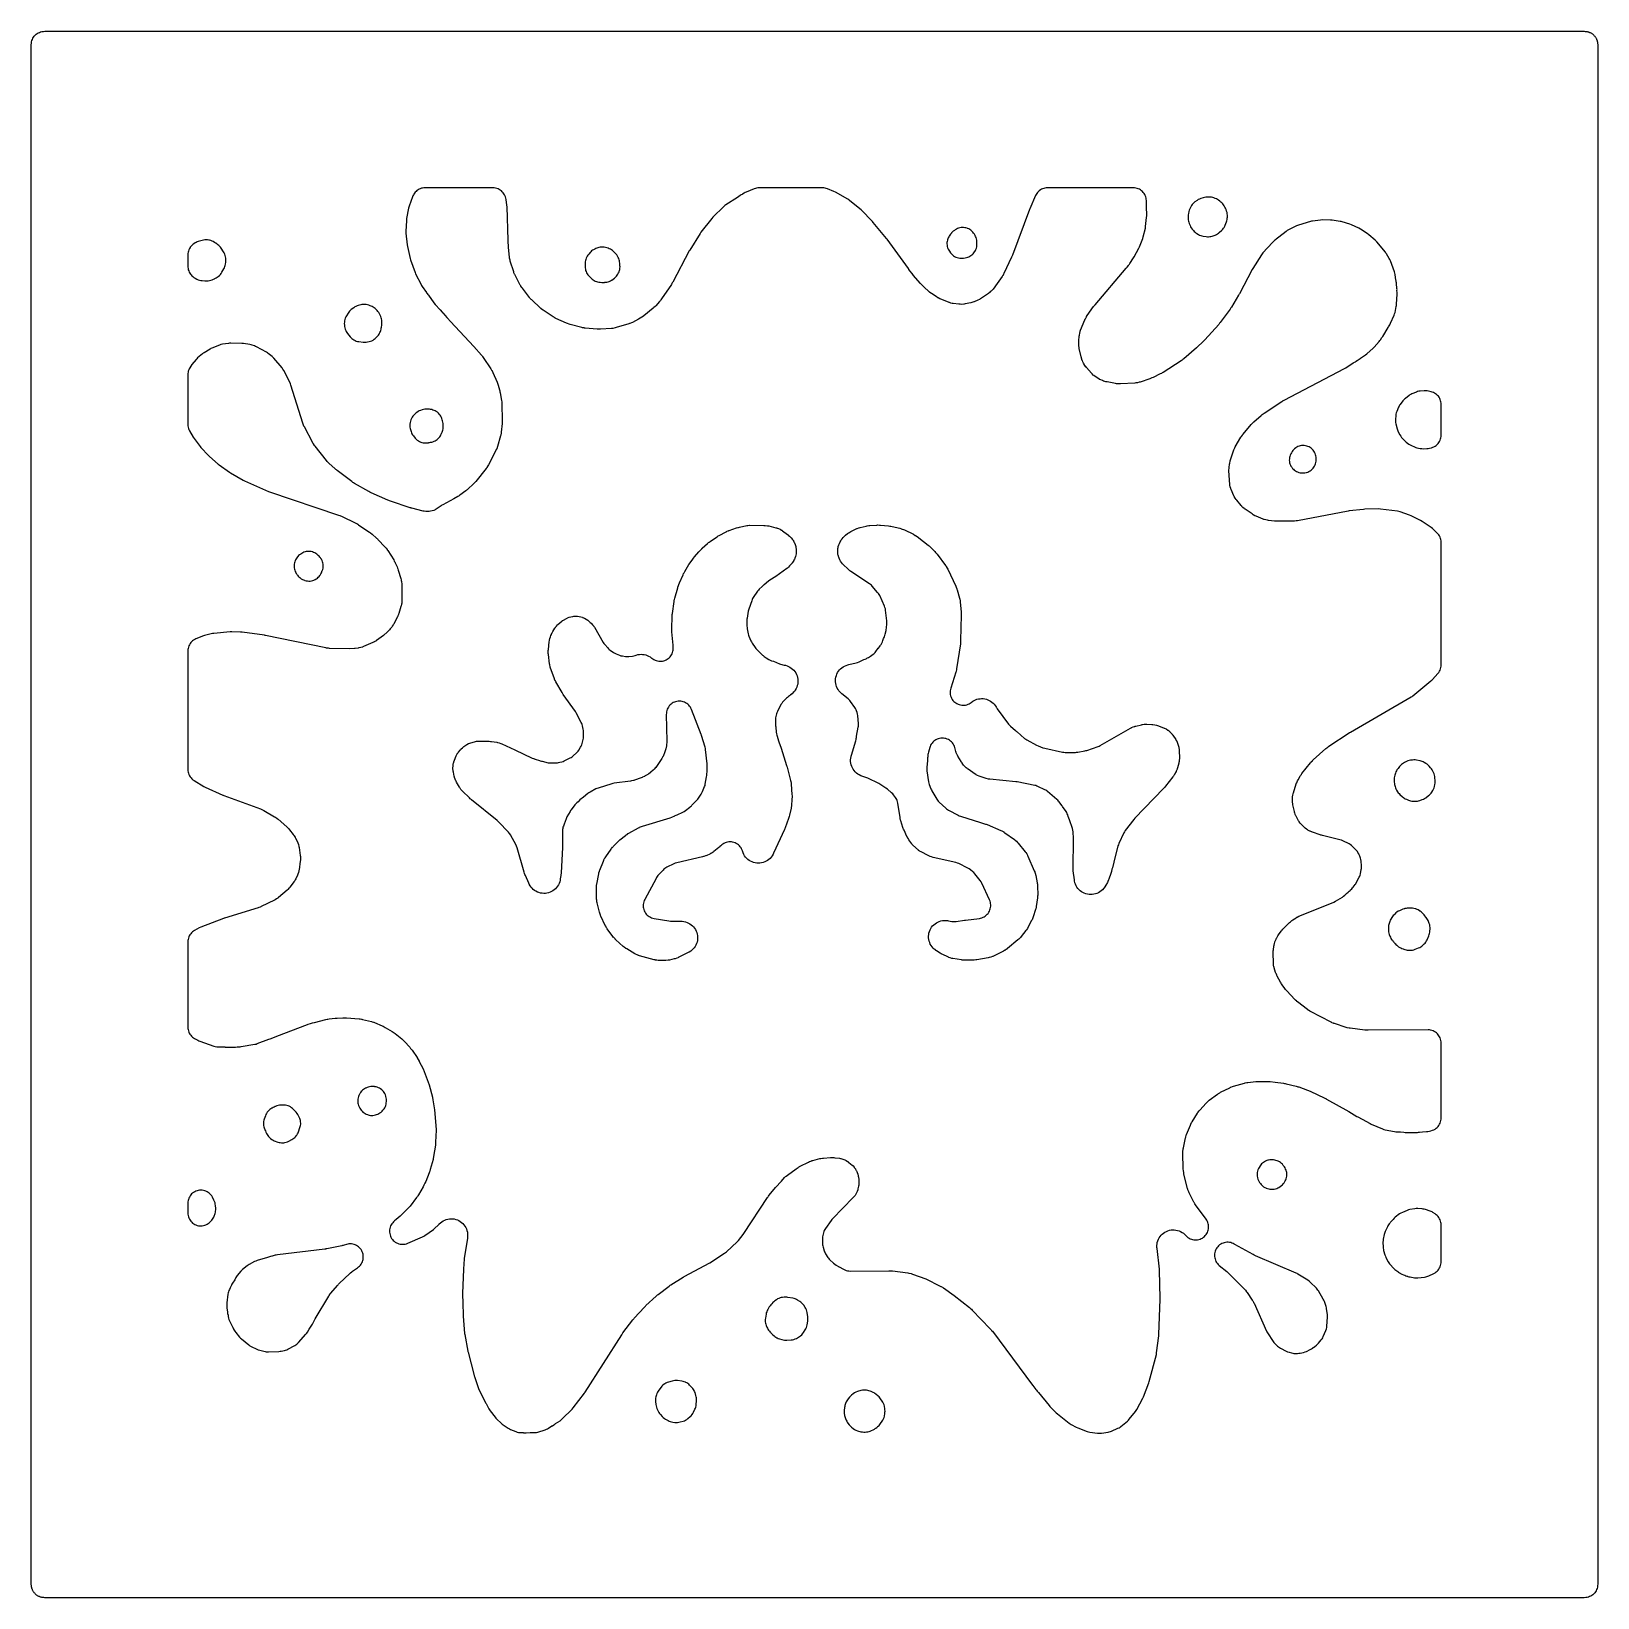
# Model space of a CAD drawing. Header units: millimetres. Extents: x 0 to 300, y 0 to 300.
import ezdxf

# ---------------------------------------------------------------- set-up
doc = ezdxf.new("R2010")
doc.units = ezdxf.units.MM
doc.layers.add('CUT', color=7, linetype='CONTINUOUS')

msp = doc.modelspace()

# ---------------------------------------------------------------- linework, layer by layer
at = {"layer": 'CUT'}
for points in [[(298.6056, 0.0431), (298.3748, -0.0395), (298.1371, -0.099), (297.8947, -0.135), (297.5886, -0.15), (297.0775, -0.15), (297.073, -0.15), (3, -0.15), (2.4114, -0.15), (2.2197, -0.1406), (2.1053, -0.135), (1.9757, -0.1157), (1.8629, -0.099), (1.7352, -0.067), (1.6252, -0.0395), (1.5006, 0.0051), (1.3944, 0.0431), (1.274, 0.1), (1.1729, 0.1479), (1.0578, 0.2169), (0.9627, 0.2738), (0.854, 0.3545), (0.7659, 0.4198), (0.6645, 0.5118), (0.5844, 0.5844), (0.4911, 0.6873), (0.4198, 0.7659), (0.3356, 0.8795), (0.2738, 0.9627), (0.1994, 1.087), (0.1479, 1.1729), (0.0838, 1.3083), (0.0431, 1.3944), (-0.01, 1.5428), (-0.0395, 1.6252), (-0.0812, 1.7916), (-0.099, 1.8629), (-0.135, 2.1053), (-0.15, 2.4114), (-0.15, 297.5872), (-0.135, 297.8933), (-0.099, 298.1357), (-0.0395, 298.3734), (0.0431, 298.6041), (0.1479, 298.8256), (0.2738, 299.0358), (0.4198, 299.2326), (0.5844, 299.4142), (0.7659, 299.5787), (0.9627, 299.7247), (1.1729, 299.8507), (1.3944, 299.9554), (1.6252, 300.038), (1.8629, 300.0975), (2.1053, 300.1335), (2.1055, 300.1335), (2.1994, 300.1381), (2.4114, 300.1485), (297.5886, 300.1485), (297.7814, 300.1391), (297.8958, 300.1333), (297.9051, 300.132), (297.9139, 300.1306), (297.9147, 300.1305), (297.9194, 300.1298), (297.9503, 300.1252), (298.0254, 300.1141), (298.1381, 300.0973), (298.2658, 300.0653), (298.3757, 300.0377), (298.4011, 300.0286), (298.4015, 300.0285), (298.4031, 300.0279), (298.4049, 300.0272), (298.448, 300.0118), (298.5003, 299.9931), (298.6063, 299.9551), (298.7267, 299.8981), (298.8277, 299.8503), (298.9428, 299.7813), (299.0378, 299.7243), (299.1466, 299.6436), (299.2345, 299.5783), (299.336, 299.4863), (299.416, 299.4138), (299.5093, 299.3109), (299.5805, 299.2322), (299.6647, 299.1186), (299.7264, 299.0354), (299.8008, 298.9112), (299.8523, 298.8253), (299.9151, 298.6924), (299.9163, 298.6899), (299.957, 298.6038), (299.9871, 298.5196), (299.9889, 298.5146), (299.989, 298.5143), (299.9891, 298.5141), (300.0101, 298.4555), (300.0395, 298.3732), (300.0585, 298.2972), (300.0602, 298.2906), (300.0602, 298.2905), (300.0603, 298.2902), (300.0604, 298.2898), (300.0812, 298.2067), (300.099, 298.1356), (300.129, 297.9335), (300.135, 297.8932), (300.15, 297.5872), (300.15, 297.0119), (300.15, 297.0112), (300.15, 2.4114), (300.1379, 2.1654), (300.1369, 2.1453), (300.135, 2.1053), (300.099, 1.8629), (300.0395, 1.6252), (299.9569, 1.3944), (299.8521, 1.1729), (299.7262, 0.9627), (299.5802, 0.7659), (299.4156, 0.5844), (299.2341, 0.4198), (299.0373, 0.2738), (298.8271, 0.1479)], [(29.85, 181.3618), (29.85, 181.3537), (29.85, 181.262), (29.85, 158.8248), (29.85, 158.7406), (29.85, 158.6505), (29.8631, 158.3947), (29.9024, 158.1415), (29.9673, 157.8937), (30.0573, 157.6539), (30.1713, 157.4245), (30.3082, 157.2079), (30.4665, 157.0066), (30.6446, 156.8225), (30.8407, 156.6575), (31.0525, 156.5135), (32.9234, 155.3776), (33.1984, 155.2333), (36.5885, 153.7138), (36.6188, 153.7005), (36.6243, 153.6981), (36.7538, 153.6463), (43.771, 151.0662), (43.9164, 151.0093), (43.9423, 150.9985), (44.2021, 150.8776), (44.2761, 150.8398), (44.3292, 150.8109), (44.3638, 150.7917), (44.3654, 150.7909), (44.3741, 150.786), (44.4273, 150.7565), (46.4887, 149.5788), (46.6466, 149.4833), (46.6744, 149.4655), (46.9752, 149.2519), (47.0011, 149.2315), (47.1433, 149.1139), (48.821, 147.6544), (48.9546, 147.5323), (48.978, 147.5099), (49.2269, 147.2471), (49.248, 147.2226), (49.3626, 147.0824), (50.0592, 146.1881), (50.1798, 146.0242), (50.2005, 145.9944), (50.4142, 145.6483), (50.4316, 145.6164), (50.5241, 145.4351), (50.8511, 144.7486), (50.9273, 144.5778), (50.9401, 144.547), (51.0563, 144.2235), (51.1397, 143.89), (51.1462, 143.8572), (51.1779, 143.6729), (51.4061, 142.1131), (51.4279, 141.9336), (51.4311, 141.9015), (51.4473, 141.5695), (51.4315, 141.2376), (51.4284, 141.2054), (51.4068, 141.026), (51.1738, 139.42), (51.1439, 139.2435), (51.1378, 139.2121), (51.0598, 138.8926), (50.9517, 138.5819), (50.9397, 138.5522), (50.8689, 138.3878), (50.5478, 137.6883), (50.4523, 137.4953), (50.4343, 137.4614), (50.2111, 137.0933), (50.1893, 137.0617), (50.0622, 136.8879), (49.4359, 136.0813), (49.3161, 135.9347), (49.294, 135.9091), (49.033, 135.6351), (49.0085, 135.6118), (48.8679, 135.485), (47.2548, 134.1024), (47.1333, 134.0026), (47.1112, 133.9852), (46.8767, 133.8161), (46.6289, 133.6673), (46.6042, 133.6538), (46.4646, 133.5815), (43.9293, 132.3347), (43.7947, 132.2717), (43.7703, 132.261), (43.4942, 132.1514), (43.4691, 132.1425), (43.328, 132.096), (36.8549, 130.104), (36.8264, 130.0951), (36.8213, 130.0934), (36.7027, 130.052), (32.3517, 128.4108), (32.0193, 128.2567), (31.1352, 127.7652), (30.93, 127.6377), (30.738, 127.491), (30.5611, 127.3265), (30.4009, 127.1457), (30.2589, 126.9503), (30.1364, 126.742), (30.0346, 126.523), (29.9544, 126.2951), (29.8966, 126.0605), (29.8617, 125.8215), (29.85, 125.5802), (29.85, 125.4737), (29.85, 125.4547), (29.85, 110.6051), (29.85, 109.44), (29.85, 109.3828), (29.85, 109.3523), (29.85, 109.2287), (29.8616, 108.9878), (29.8964, 108.7492), (29.954, 108.515), (30.034, 108.2875), (30.1354, 108.0687), (30.2575, 107.8607), (30.3991, 107.6654), (30.5588, 107.4847), (30.7352, 107.3202), (30.9266, 107.1735), (31.1312, 107.0459), (31.7444, 106.7036), (31.9467, 106.6023), (32.1574, 106.5198), (34.8524, 105.6023), (35.116, 105.5284), (35.386, 105.4837), (35.6593, 105.4689), (35.9168, 105.469), (36.0319, 105.4601), (36.9595, 105.4252), (36.9906, 105.4207), (37.2368, 105.3971), (37.4841, 105.3981), (37.5662, 105.4024), (38.5259, 105.3664), (38.771, 105.3692), (39.0148, 105.396), (39.3196, 105.4448), (39.3307, 105.446), (39.4971, 105.4708), (39.6697, 105.4708), (39.8761, 105.4795), (40.0811, 105.5051), (42.6866, 105.9411), (42.9307, 105.9947), (43.1682, 106.0723), (45.3875, 106.9224), (45.6228, 106.9954), (45.8178, 107.0648), (46.9142, 107.5072), (52.7999, 109.7618), (52.9397, 109.8105), (53.3642, 109.9251), (53.5625, 109.9787), (53.7697, 110.0346), (54.1606, 110.1401), (56.3392, 110.6858), (56.5589, 110.7338), (56.7089, 110.762), (56.9311, 110.7968), (58.1313, 110.9482), (58.2627, 110.9624), (58.3521, 110.9705), (58.4838, 110.9801), (59.5978, 111.0414), (59.8626, 111.0466), (60.0423, 111.0438), (60.3068, 111.0303), (62.7033, 110.823), (62.8478, 110.8077), (62.8737, 110.8044), (63.1604, 110.757), (63.1859, 110.7518), (63.3276, 110.7198), (65.0419, 110.2979), (65.1787, 110.2614), (65.2031, 110.2544), (65.472, 110.1662), (65.4958, 110.1574), (65.6276, 110.1058), (67.0836, 109.5032), (67.3251, 109.3932), (67.4862, 109.3127), (67.7193, 109.1858), (69.0139, 108.4204), (69.2453, 108.2719), (69.3986, 108.1654), (69.6185, 108.0002), (70.8604, 106.9946), (71.4122, 106.4598), (72.4032, 105.3679), (72.5724, 105.1677), (72.6825, 105.028), (72.8373, 104.8165), (73.8051, 103.3932), (73.8414, 103.3361), (74.181, 102.7352), (74.1816, 102.7342), (74.2001, 102.7013), (74.2288, 102.6506), (74.9613, 101.2242), (75.0507, 101.0376), (75.1079, 100.9093), (75.1869, 100.718), (75.9581, 98.6938), (76.0246, 98.5041), (76.0663, 98.3741), (76.1226, 98.1812), (76.7525, 95.7827), (76.794, 95.6077), (76.8193, 95.4881), (76.8524, 95.3113), (77.1653, 93.3832), (77.4601, 89.5937), (77.4584, 89.4856), (77.3639, 87.1735), (77.3499, 86.9691), (77.3366, 86.8307), (77.3115, 86.6274), (76.9839, 84.4612), (76.9444, 84.2436), (76.9132, 84.0968), (76.8609, 83.8819), (76.3297, 81.9483), (76.2258, 81.6039), (76.196, 81.5152), (76.1224, 81.3156), (75.459, 79.6626), (75.2928, 79.3237), (75.2139, 79.1627), (75.1112, 78.9533), (74.9458, 78.6162), (74.0706, 77.1033), (73.9466, 76.9035), (73.8582, 76.7707), (73.7219, 76.5791), (72.4639, 74.9239), (72.296, 74.7185), (72.1772, 74.5832), (71.9951, 74.3902), (70.5517, 72.964), (69.8081, 72.3254), (69.4898, 72.0795), (69.3006, 71.9176), (69.1285, 71.7378), (68.975, 71.5417), (68.8419, 71.3313), (68.7303, 71.1088), (68.6415, 70.8762), (68.5761, 70.636), (68.5351, 70.3904), (68.5186, 70.142), (68.5269, 69.8932), (68.56, 69.6464), (68.6174, 69.4042), (68.6986, 69.1688), (68.8029, 68.9427), (68.9291, 68.7281), (69.076, 68.5271), (69.2422, 68.3418), (69.426, 68.1738), (69.6256, 68.025), (69.839, 67.8968), (70.0641, 67.7904), (70.2986, 67.707), (70.5403, 67.6473), (70.7868, 67.6119), (71.0355, 67.6012), (71.2841, 67.6153), (71.53, 67.6541), (71.7709, 67.7171), (72.0042, 67.8038), (74.8525, 69.0262), (75.0912, 69.1441), (75.316, 69.2867), (76.938, 70.4409), (77.0872, 70.5559), (77.2274, 70.6817), (77.8338, 71.2689), (77.8471, 71.2817), (77.9653, 71.4043), (78.0318, 71.478), (78.0548, 71.5023), (78.3035, 71.7399), (78.5508, 71.9329), (78.8162, 72.1004), (79.097, 72.2405), (79.3903, 72.352), (79.6932, 72.4337), (80.0028, 72.4848), (80.316, 72.5048), (80.6296, 72.4935), (80.9405, 72.451), (81.2456, 72.3777), (81.5419, 72.2743), (81.8264, 72.142), (82.0963, 71.9819), (82.3489, 71.7958), (82.5817, 71.5854), (82.7924, 71.3528), (82.9788, 71.1004), (83.1392, 70.8307), (83.2719, 70.5464), (83.3755, 70.2502), (83.4492, 69.9452), (83.4921, 69.6343), (83.5038, 69.3207), (83.4823, 68.9775), (83.4785, 68.9442), (83.4529, 68.7589), (82.8755, 65.2351), (82.8451, 64.942), (82.7892, 63.6857), (82.6968, 63.026), (82.6744, 62.7708), (82.5071, 58.2023), (82.5061, 58.1677), (82.5059, 58.1614), (82.5069, 58.0154), (82.5671, 56.3287), (82.6173, 53.9959), (82.6183, 53.9627), (82.6185, 53.9569), (82.6272, 53.8183), (82.9282, 50.4972), (82.9572, 50.2815), (83.5282, 47.0982), (83.535, 47.0617), (83.5363, 47.055), (83.571, 46.9023), (84.7392, 42.4208), (84.7489, 42.3848), (84.7507, 42.3785), (84.7969, 42.2297), (85.586, 39.9426), (85.726, 39.6147), (87.0129, 37.1123), (87.0216, 37.0942), (87.0286, 37.0819), (87.5639, 36.0409), (87.6786, 35.8411), (87.8112, 35.6526), (88.7467, 34.4457), (88.8765, 34.2916), (89.0183, 34.1483), (89.9697, 33.2618), (90.1272, 33.1268), (90.2953, 33.0053), (91.2995, 32.3414), (91.5054, 32.219), (91.722, 32.1169), (92.763, 31.686), (92.9934, 31.6036), (93.2308, 31.5441), (93.4728, 31.508), (93.7173, 31.4959), (94.1319, 31.4956), (94.2035, 31.4813), (94.4472, 31.4572), (94.6921, 31.457), (95.4683, 31.4945), (96.2019, 31.494), (96.4554, 31.5066), (96.7063, 31.545), (96.9521, 31.6086), (98.39, 32.0596), (98.6003, 32.1361), (98.8028, 32.231), (98.9961, 32.3436), (99.651, 32.7657), (99.7613, 32.8197), (100.0108, 32.9601), (100.2425, 33.1281), (100.3523, 33.2177), (101.2316, 33.7844), (101.4406, 33.9349), (101.633, 34.106), (103.5207, 35.9683), (103.7609, 36.2426), (105.8973, 39.075), (105.9198, 39.1054), (105.9238, 39.1108), (106.0136, 39.2423), (113.042, 50.27), (113.1278, 50.3987), (113.1879, 50.485), (113.279, 50.6102), (115.1639, 53.0898), (115.2699, 53.2229), (115.344, 53.3117), (115.4559, 53.4398), (117.406, 55.5724), (117.5079, 55.6796), (117.5787, 55.7511), (117.6848, 55.8542), (119.6337, 57.674), (119.7773, 57.8014), (119.8769, 57.8853), (120.0268, 58.0051), (122.1106, 59.5854), (122.2346, 59.6755), (122.3201, 59.735), (122.4477, 59.8199), (124.792, 61.3129), (124.9197, 61.3907), (125.0076, 61.4418), (125.1383, 61.5145), (129.778, 63.973), (129.8116, 63.9912), (129.8178, 63.9945), (129.9561, 64.0765), (132.7741, 65.8703), (132.9657, 66.0053), (133.1438, 66.1576), (135.1894, 68.0802), (135.4356, 68.3478), (136.3497, 69.4998), (136.4832, 69.6846), (140.9874, 76.5659), (141.0991, 76.7273), (141.1779, 76.8348), (141.2979, 76.99), (142.5054, 78.4704), (143.6442, 79.7337), (144.2737, 80.4065), (144.4539, 80.5692), (144.5961, 80.6884), (144.8119, 80.8564), (146.471, 82.0533), (146.6847, 82.1977), (146.8389, 82.3018), (146.9246, 82.3597), (147.082, 82.466), (147.1248, 82.4921), (147.1477, 82.5048), (147.2769, 82.5735), (148.8591, 83.375), (149.0478, 83.4641), (149.0819, 83.4791), (149.4729, 83.6251), (149.5084, 83.6362), (149.7094, 83.6927), (151.0167, 84.0212), (151.1778, 84.0579), (151.2067, 84.0638), (151.533, 84.1158), (151.5623, 84.1192), (151.7268, 84.1344), (153.0518, 84.2271), (153.2394, 84.2356), (153.2729, 84.2362), (153.6482, 84.2249), (153.6816, 84.2222), (153.8684, 84.2024), (154.7785, 84.083), (155.0038, 84.0465), (155.0437, 84.0387), (155.4629, 83.9307), (155.7877, 83.8057), (156.0655, 83.6638), (156.3515, 83.4794), (156.3785, 83.46), (156.5271, 83.3477), (156.9949, 82.9755), (157.1316, 82.8613), (157.1556, 82.8403), (157.3913, 82.6132), (157.6044, 82.3647), (157.6239, 82.3395), (157.7299, 82.1964), (157.7447, 82.1755), (157.8358, 82.04), (157.8515, 82.0154), (158.0156, 81.7332), (158.0292, 81.7073), (158.1019, 81.5611), (158.1039, 81.5568), (158.1783, 81.388), (158.1909, 81.3575), (158.3043, 81.038), (158.3858, 80.7089), (158.3922, 80.6766), (158.4232, 80.4947), (158.4909, 80.0294), (158.5113, 79.8627), (158.5143, 79.8328), (158.5312, 79.5244), (158.5214, 79.2428), (158.4831, 78.9364), (158.478, 78.9068), (158.446, 78.7419), (158.3391, 78.2498), (158.2979, 78.0794), (158.2898, 78.0491), (158.1923, 77.742), (158.0775, 77.4714), (157.938, 77.2126), (157.7749, 76.968), (157.572, 76.7178), (157.5511, 76.6944), (157.4314, 76.5664), (153.4591, 72.5106), (153.3165, 72.3519), (153.1879, 72.1818), (152.098, 70.6033), (151.9818, 70.4182), (151.8823, 70.2237), (151.8001, 70.0213), (151.7358, 69.8125), (151.5926, 69.2622), (151.5454, 69.0396), (151.5186, 68.8136), (151.5125, 68.5861), (151.5281, 67.7416), (151.5431, 67.5112), (151.5792, 67.2831), (151.6363, 67.0593), (151.8472, 66.3671), (151.9242, 66.1507), (152.0207, 65.9422), (152.136, 65.7435), (152.5516, 65.0973), (152.6726, 64.9255), (152.8076, 64.7645), (152.9556, 64.6154), (153.6636, 63.9597), (153.8834, 63.7783), (154.1224, 63.6231), (154.5887, 63.3568), (154.6968, 63.2906), (154.758, 63.2601), (155.559, 62.8026), (155.7947, 62.684), (156.0416, 62.591), (156.2969, 62.5244), (156.5578, 62.4852), (156.8214, 62.4736), (164.258, 62.5409), (164.515, 62.5344), (164.6892, 62.524), (164.9452, 62.5), (167.8718, 62.1229), (168.0804, 62.0901), (168.1174, 62.0832), (168.5272, 61.9826), (168.5632, 61.9715), (168.7632, 61.9041), (171.3135, 60.9635), (174.1221, 59.58), (174.2452, 59.5165), (174.2671, 59.5048), (174.2805, 59.4968), (174.7161, 59.2231), (176.7569, 57.8106), (179.7363, 55.462), (179.9364, 55.2925), (180.0681, 55.1729), (180.2559, 54.9899), (183.708, 51.3821), (183.8614, 51.2115), (183.962, 51.0926), (184.1048, 50.913), (191.7984, 40.5997), (191.836, 40.5506), (191.8446, 40.5397), (191.8731, 40.5041), (192.4561, 39.789), (192.5659, 39.638), (192.7024, 39.4668), (192.9543, 39.1777), (194.9684, 36.7071), (195.1392, 36.5181), (196.3625, 35.2959), (196.5671, 35.1128), (198.8429, 33.2911), (199.0205, 33.1613), (199.2089, 33.0476), (200.1489, 32.5354), (200.4674, 32.3898), (202.2537, 31.7199), (202.519, 31.6369), (202.7918, 31.5839), (204.2827, 31.3794), (204.5211, 31.3583), (204.7604, 31.3601), (204.9984, 31.3847), (206.2946, 31.5819), (206.5098, 31.6243), (206.7204, 31.6855), (206.9248, 31.7649), (208.1798, 32.3166), (208.3841, 32.4178), (208.5783, 32.5371), (208.7608, 32.6737), (209.9973, 33.6897), (210.1868, 33.8625), (210.3577, 34.0538), (211.5579, 35.5451), (211.6957, 35.7338), (211.8154, 35.9346), (212.9584, 38.0742), (213.0915, 38.3676), (214.1102, 41.0605), (214.1905, 41.3122), (215.5366, 46.4563), (215.5973, 46.7674), (216.0227, 50.0452), (216.0424, 50.2939), (216.2399, 57.0498), (216.2405, 57.0737), (216.2406, 57.078), (216.2405, 57.1788), (216.1283, 62.6205), (216.1128, 62.8516), (215.6654, 66.7823), (215.6489, 66.9689), (215.6468, 67.0023), (215.6422, 67.3465), (215.6693, 67.6594), (215.7275, 67.9681), (215.8163, 68.2694), (215.9346, 68.5603), (216.0813, 68.838), (216.2551, 69.0996), (216.454, 69.3426), (216.6762, 69.5646), (216.9195, 69.7633), (217.1813, 69.9367), (217.4591, 70.0831), (217.7502, 70.2011), (218.0516, 70.2895), (218.3603, 70.3474), (218.6732, 70.3742), (218.9872, 70.3696), (219.2993, 70.3338), (219.6061, 70.2669), (219.9048, 70.1699), (220.1923, 70.0435), (220.4658, 69.889), (220.7225, 69.7081), (220.9827, 69.4826), (221.0069, 69.4595), (221.1389, 69.3266), (221.2403, 69.2192), (221.4158, 69.0507), (221.6068, 68.9), (221.8115, 68.7686), (222.0281, 68.6578), (222.2544, 68.5685), (222.4883, 68.5016), (222.7276, 68.4578), (222.97, 68.4374), (223.2132, 68.4407), (223.455, 68.4677), (223.693, 68.518), (223.925, 68.5912), (224.1488, 68.6866), (224.3623, 68.8033), (224.5634, 68.9402), (224.7502, 69.096), (224.921, 69.2692), (225.0742, 69.4582), (225.2083, 69.6612), (225.322, 69.8762), (225.4143, 70.1013), (225.4842, 70.3343), (225.5312, 70.573), (225.5548, 70.8151), (225.5547, 71.0584), (225.5309, 71.3005), (225.4838, 71.5392), (225.4137, 71.7721), (225.3212, 71.9972), (225.2074, 72.2122), (225.0732, 72.415), (223.0334, 75.1944), (222.9418, 75.325), (222.9259, 75.3487), (222.7597, 75.6209), (222.7459, 75.6459), (222.6716, 75.7871), (221.84, 77.4532), (221.7542, 77.6375), (221.7398, 77.6708), (221.5987, 78.0518), (221.588, 78.0864), (221.5331, 78.2821), (220.8324, 81.0718), (220.7869, 81.2772), (220.7798, 81.314), (220.7236, 81.7306), (220.7207, 81.768), (220.7103, 81.9781), (220.6411, 85.1607), (220.6426, 85.3767), (220.644, 85.4152), (220.6843, 85.845), (220.6901, 85.8831), (220.7288, 86.0956), (221.129, 87.9849), (221.1662, 88.1436), (221.1735, 88.1718), (221.2685, 88.4836), (221.2782, 88.5111), (221.3357, 88.6636), (222.0565, 90.4544), (222.1219, 90.6071), (222.1342, 90.6341), (222.285, 90.9301), (222.2996, 90.9559), (222.3847, 91.0986), (223.4007, 92.7197), (223.4962, 92.8645), (223.5139, 92.89), (223.7244, 93.1656), (223.7444, 93.1893), (223.859, 93.3196), (225.1193, 94.6863), (225.2429, 94.8141), (225.2655, 94.8365), (225.5301, 95.0737), (225.5548, 95.0938), (225.6952, 95.2028), (227.2864, 96.3782), (227.4144, 96.4687), (227.4377, 96.4844), (227.7045, 96.649), (227.729, 96.6627), (227.8673, 96.7365), (229.6162, 97.6226), (229.7766, 97.6992), (229.8056, 97.7122), (230.1364, 97.842), (230.1665, 97.8522), (230.3362, 97.9053), (232.4125, 98.5008), (232.5588, 98.5396), (232.5852, 98.5461), (232.882, 98.6058), (232.9088, 98.61), (233.0588, 98.6309), (234.6269, 98.8165), (234.786, 98.8296), (236.2322, 98.8297), (237.2553, 98.8066), (237.2692, 98.8059), (237.3344, 98.8006), (238.3075, 98.6955), (239.9157, 98.4765), (240.1092, 98.445), (240.24, 98.4202), (240.4316, 98.3786), (242.3669, 97.9051), (242.5526, 97.8546), (242.6779, 97.817), (242.8608, 97.757), (244.5486, 97.155), (244.7217, 97.0883), (244.8382, 97.0402), (245.0079, 96.965), (247.849, 95.6219), (247.9705, 95.5618), (248.0523, 95.5194), (248.1715, 95.4549), (252.4643, 93.0316), (254.0041, 92.1037), (254.1838, 92.0053), (254.9948, 91.6032), (256.501, 90.7529), (256.7531, 90.6287), (258.8983, 89.7182), (259.1345, 89.6316), (259.3782, 89.5693), (261.2241, 89.1949), (261.4822, 89.1565), (261.7429, 89.1451), (262.3584, 89.1505), (262.9604, 89.0767), (263.0017, 89.0693), (263.236, 89.0386), (263.2859, 89.0368), (263.3537, 89.0285), (263.5887, 89.0109), (263.8243, 89.0155), (264.1639, 89.0381), (265.6065, 89.0547), (265.8145, 89.0658), (266.0209, 89.0942), (266.5367, 89.1871), (267.3218, 89.1939), (267.6072, 89.2128), (267.8886, 89.2641), (268.1622, 89.3473), (268.5124, 89.476), (268.7458, 89.5755), (268.968, 89.6981), (269.1765, 89.8427), (269.3694, 90.0077), (269.5445, 90.1913), (269.7001, 90.3918), (269.8346, 90.607), (269.9466, 90.8347), (270.0349, 91.0726), (270.0986, 91.3182), (270.1371, 91.5691), (270.15, 91.8225), (270.15, 91.901), (270.15, 91.9699), (270.15, 105.8502), (270.15, 105.9216), (270.15, 106.1976), (270.1379, 106.4433), (270.1017, 106.6867), (270.0417, 106.9253), (269.9586, 107.1569), (269.8532, 107.3791), (269.7264, 107.59), (269.5795, 107.7873), (269.4139, 107.9693), (269.2312, 108.1341), (269.0332, 108.2801), (268.8218, 108.406), (268.5991, 108.5105), (268.3671, 108.5925), (268.1283, 108.6514), (267.8847, 108.6866), (267.639, 108.6976), (256.1179, 108.6467), (255.8903, 108.6526), (255.736, 108.6613), (255.5092, 108.681), (252.6991, 109.0115), (252.5188, 109.0371), (252.4867, 109.0425), (252.1309, 109.1199), (252.0995, 109.1283), (251.9248, 109.1799), (249.6717, 109.9049), (249.5212, 109.9569), (249.4945, 109.9668), (249.2008, 110.0896), (249.175, 110.1018), (249.0324, 110.1724), (245.1231, 112.2135), (244.9802, 112.2921), (244.955, 112.3067), (244.6801, 112.4821), (244.6562, 112.4989), (244.5248, 112.5954), (242.5999, 114.0745), (242.4783, 114.1719), (242.4569, 114.1898), (242.2265, 114.3995), (242.2067, 114.4191), (242.0982, 114.5309), (240.5744, 116.1684), (240.4177, 116.348), (240.3153, 116.4731), (240.1703, 116.6622), (239.6675, 117.363), (239.5424, 117.549), (239.4612, 117.6776), (239.3474, 117.8707), (238.73, 118.9935), (238.6443, 119.1589), (238.6297, 119.1889), (238.4835, 119.5314), (238.472, 119.5627), (238.4118, 119.739), (238.1457, 120.5873), (238.0972, 120.7556), (238.0892, 120.7859), (238.0219, 121.1009), (237.9843, 121.4207), (237.9821, 121.4519), (237.9738, 121.627), (237.9326, 123.3688), (237.9321, 123.5213), (237.9326, 123.5486), (237.9502, 123.8531), (237.9529, 123.8802), (237.9709, 124.0317), (238.0723, 124.7558), (238.0987, 124.9185), (238.1041, 124.9475), (238.1723, 125.2427), (238.2661, 125.5307), (238.2764, 125.5583), (238.3377, 125.7113), (238.5142, 126.1258), (238.6007, 126.3141), (238.6171, 126.3473), (238.8205, 126.7082), (238.8404, 126.7393), (238.9568, 126.9108), (239.4612, 127.6115), (239.5571, 127.739), (239.5748, 127.7615), (239.7825, 128.0036), (239.802, 128.0245), (239.9134, 128.1387), (241.0978, 129.3026), (241.2299, 129.4264), (241.254, 129.4479), (241.5354, 129.6755), (241.5615, 129.6946), (241.7102, 129.798), (242.3208, 130.2011), (242.4776, 130.2992), (242.506, 130.316), (242.8331, 130.4884), (242.8631, 130.5023), (243.0327, 130.5762), (249.5412, 133.223), (249.8706, 133.3861), (251.2128, 134.1788), (251.4396, 134.3299), (251.6485, 134.5048), (251.991, 134.8248), (252.3313, 135.1002), (252.52, 135.2694), (252.6906, 135.4568), (252.7679, 135.5508), (252.993, 135.7612), (253.1451, 135.9163), (253.2832, 136.0839), (253.648, 136.5683), (253.758, 136.7268), (253.8555, 136.8932), (254.4273, 137.9625), (254.5281, 138.1741), (254.6085, 138.3943), (254.668, 138.621), (254.8388, 139.4232), (254.8793, 139.6767), (254.8936, 139.9331), (254.8815, 140.1895), (254.7946, 141.0688), (254.7477, 141.363), (254.6662, 141.6495), (254.5322, 142.0321), (254.4494, 142.2386), (254.3485, 142.4369), (254.1991, 142.7009), (254.0781, 142.8937), (253.9401, 143.0747), (253.7862, 143.2423), (253.1294, 143.8955), (252.9342, 144.0703), (252.7219, 144.2236), (252.4946, 144.3539), (251.275, 144.9707), (251.0087, 145.0864), (250.7309, 145.1705), (247.379, 145.9759), (247.2154, 146.0191), (247.1049, 146.051), (246.9434, 146.1016), (245.484, 146.5951), (245.334, 146.6494), (245.3074, 146.6597), (245.0151, 146.7871), (244.9894, 146.7997), (244.8475, 146.8726), (244.7313, 146.9355), (244.5876, 147.0175), (244.5622, 147.0327), (244.3085, 147.2006), (244.0706, 147.3901), (244.0483, 147.4095), (243.926, 147.521), (243.4979, 147.9287), (243.3669, 148.0598), (243.3441, 148.0837), (243.122, 148.3417), (242.9263, 148.6203), (242.9087, 148.6482), (242.8138, 148.8073), (242.4099, 149.5235), (242.323, 149.687), (242.3082, 149.7166), (242.1711, 150.028), (242.0654, 150.3515), (242.0567, 150.3834), (242.0124, 150.5632), (241.7218, 151.8805), (241.6893, 152.0454), (241.6841, 152.0751), (241.6448, 152.3816), (241.6332, 152.6905), (241.6334, 152.7205), (241.6383, 152.8886), (241.6542, 153.1945), (241.6661, 153.3556), (241.6688, 153.3844), (241.7097, 153.6785), (241.7757, 153.9679), (241.7834, 153.9958), (241.8294, 154.1506), (242.3766, 155.8569), (242.441, 156.0409), (242.4533, 156.0735), (242.6102, 156.4303), (242.6259, 156.4613), (242.7181, 156.6332), (243.1139, 157.327), (243.1849, 157.4463), (243.198, 157.4675), (243.353, 157.6978), (243.3677, 157.7179), (243.4515, 157.8286), (245.1016, 159.9265), (245.2068, 160.0543), (245.2261, 160.0767), (245.4528, 160.3178), (245.474, 160.3384), (245.5951, 160.4512), (248.0491, 162.6373), (248.253, 162.8064), (248.3953, 162.9162), (248.6106, 163.0705), (252.4775, 165.6396), (252.5759, 165.7027), (252.6434, 165.7446), (252.7437, 165.8047), (264.4026, 172.5432), (264.5759, 172.6531), (264.7395, 172.7768), (268.1949, 175.6183), (268.3343, 175.7419), (268.4641, 175.8755), (269.507, 177.0327), (269.6719, 177.2362), (269.8146, 177.4557), (269.9336, 177.689), (270.0275, 177.9334), (270.0953, 178.1864), (270.1363, 178.445), (270.15, 178.7065), (270.15, 178.9901), (270.15, 179.0159), (270.15, 201.9288), (270.15, 202.0673), (270.15, 202.18), (270.1366, 202.4382), (270.0967, 202.6936), (270.0306, 202.9435), (269.939, 203.1853), (269.8229, 203.4163), (269.6836, 203.6341), (269.5226, 203.8363), (269.3416, 204.0208), (268.4934, 204.8002), (268.2231, 205.0161), (266.5198, 206.1931), (266.2133, 206.3742), (264.4007, 207.2771), (264.0945, 207.4051), (262.2795, 208.0254), (262.034, 208.0955), (261.7826, 208.1402), (258.5115, 208.5512), (258.1503, 208.5702), (255.4949, 208.5175), (255.2817, 208.5041), (252.5013, 208.2101), (252.2916, 208.1789), (242.5726, 206.3084), (242.3973, 206.279), (242.3659, 206.2744), (242.0122, 206.2406), (241.9805, 206.2391), (241.8028, 206.2348), (238.7201, 206.2331), (238.5193, 206.2384), (238.3831, 206.2456), (238.1828, 206.2616), (237.0308, 206.3849), (236.8569, 206.4076), (236.8259, 206.4124), (236.51, 206.4765), (236.2014, 206.5698), (236.1719, 206.5803), (236.008, 206.6427), (234.6543, 207.1947), (234.4697, 207.2758), (234.4372, 207.2912), (234.0827, 207.4824), (234.052, 207.5012), (233.8829, 207.6109), (232.5523, 208.5256), (232.4135, 208.6257), (232.3891, 208.6442), (232.1472, 208.8453), (231.9246, 209.0676), (231.904, 209.0901), (231.7915, 209.2191), (230.9474, 210.232), (230.8393, 210.368), (230.8206, 210.3927), (230.6397, 210.6559), (230.484, 210.9346), (230.4701, 210.9624), (230.3962, 211.1196), (229.8751, 212.2966), (229.8062, 212.4629), (229.7946, 212.4929), (229.6903, 212.8067), (229.6166, 213.1292), (229.6109, 213.1608), (229.6086, 213.1762), (229.6014, 213.2573), (229.435, 215.875), (229.4341, 215.897), (229.5707, 217.1519), (229.5973, 217.3477), (229.6029, 217.3825), (229.6867, 217.7683), (229.696, 217.8023), (229.753, 217.9914), (230.3177, 219.7005), (230.3851, 219.8876), (230.398, 219.9207), (230.562, 220.2829), (230.5784, 220.3144), (230.6746, 220.4885), (231.7545, 222.326), (231.8399, 222.4643), (231.8557, 222.4888), (232.044, 222.7536), (232.0619, 222.7766), (232.1645, 222.9027), (233.7455, 224.7618), (233.9202, 224.9534), (234.0432, 225.0792), (234.2306, 225.2582), (235.6417, 226.5152), (235.8484, 226.6865), (235.9927, 226.7976), (236.2112, 226.9537), (239.6012, 229.1967), (239.7669, 229.3003), (239.8813, 229.3677), (240.0522, 229.4624), (251.6144, 235.4857), (251.8384, 235.6177), (253.2681, 236.5632), (253.5458, 236.712), (253.7137, 236.8106), (253.8735, 236.922), (254.1017, 237.0948), (254.2702, 237.1944), (254.4366, 237.3019), (254.594, 237.4223), (254.6991, 237.5094), (255.6063, 238.1094), (255.8794, 238.3183), (257.0861, 239.3808), (257.3125, 239.6076), (258.2714, 240.6996), (258.4016, 240.8609), (258.518, 241.0325), (258.7797, 241.4548), (258.9298, 241.6622), (259.9791, 243.3421), (260.077, 243.5136), (260.1465, 243.6611), (260.2881, 243.8898), (260.4461, 244.188), (261.1306, 245.7226), (261.2277, 245.9767), (261.2967, 246.2399), (261.5295, 247.3781), (261.5628, 247.5843), (261.5787, 247.7924), (261.616, 248.8642), (261.6917, 249.6905), (261.7021, 249.8993), (261.695, 250.1083), (261.6704, 250.432), (261.6771, 250.6251), (261.6756, 250.8355), (261.6563, 251.045), (261.5816, 251.6009), (261.5566, 251.9291), (261.5343, 252.1228), (261.497, 252.314), (261.4708, 252.4249), (261.3258, 253.5035), (261.2746, 253.7719), (261.1945, 254.0331), (260.4114, 256.1627), (260.3185, 256.3823), (260.2052, 256.5921), (259.6695, 257.4793), (259.5674, 257.635), (259.454, 257.7826), (257.7845, 259.7967), (257.6459, 259.9505), (257.495, 260.0922), (256.2615, 261.1589), (255.9834, 261.3675), (254.6478, 262.2308), (254.3438, 262.3986), (252.9405, 263.0503), (252.6317, 263.1696), (251.177, 263.6233), (250.9925, 263.6731), (250.8048, 263.7088), (249.2543, 263.9422), (248.9146, 263.9698), (247.3858, 263.9896), (247.0212, 263.9676), (245.465, 263.759), (245.2728, 263.7255), (245.0838, 263.6772), (242.7987, 262.9968), (242.6071, 262.9312), (242.4213, 262.8503), (240.8919, 262.1086), (240.6379, 261.9666), (240.4022, 261.7961), (239.0184, 260.667), (238.5374, 260.3103), (238.3714, 260.1759), (238.2175, 260.0278), (238.1561, 259.9634), (238.0866, 259.9067), (237.8295, 259.6647), (235.985, 257.6651), (235.8452, 257.4997), (235.7202, 257.3228), (234.0373, 254.7073), (233.9252, 254.5148), (231.4721, 249.8325), (231.4157, 249.7287), (231.3762, 249.6588), (231.3165, 249.5569), (229.918, 247.253), (229.8273, 247.1109), (229.7635, 247.0158), (229.6665, 246.8779), (227.7833, 244.3247), (227.6783, 244.189), (227.6049, 244.0984), (227.4938, 243.9676), (224.8593, 241.0063), (224.8578, 241.0046), (224.7749, 240.9194), (224.7177, 240.8624), (224.6322, 240.7798), (223.224, 239.4625), (220.8083, 237.388), (220.612, 237.2305), (220.4752, 237.1282), (220.2687, 236.9842), (216.8469, 234.7655), (216.647, 234.6445), (216.5088, 234.5667), (216.3017, 234.4584), (214.9076, 233.7839), (214.6868, 233.6858), (214.5348, 233.624), (214.3081, 233.5403), (212.4256, 232.9129), (212.2672, 232.864), (212.2387, 232.8559), (211.9422, 232.7854), (211.6406, 232.7414), (211.6111, 232.7385), (211.4458, 232.7255), (208.6544, 232.5679), (208.4313, 232.562), (208.3915, 232.5621), (207.9463, 232.5901), (207.9068, 232.5949), (207.6862, 232.6287), (206.0784, 232.9242), (205.8786, 232.9666), (205.8431, 232.9752), (205.4519, 233.0922), (205.4176, 233.1046), (205.2274, 233.1789), (204.8653, 233.3319), (204.6959, 233.4084), (204.666, 233.4228), (204.5608, 233.4802), (204.5573, 233.4823), (203.5712, 234.1362), (203.4337, 234.2489), (203.2157, 234.4624), (203.1954, 234.4841), (203.0848, 234.6078), (202.1468, 235.7052), (202.0056, 235.8808), (201.9815, 235.9128), (201.7321, 236.2876), (201.7119, 236.3223), (201.6045, 236.5203), (201.4604, 236.8061), (201.3638, 237.0134), (201.3477, 237.0508), (201.1931, 237.4809), (201.1817, 237.52), (201.1244, 237.7414), (200.7656, 239.3243), (200.7299, 239.5014), (200.7243, 239.5331), (200.6824, 239.8624), (200.6751, 240.1024), (200.6828, 240.2723), (200.6872, 240.371), (200.6928, 240.4965), (200.7061, 240.7941), (200.7647, 241.6788), (200.7828, 241.8746), (200.7869, 241.9094), (200.8483, 242.2653), (200.9467, 242.6129), (200.958, 242.6461), (201.0262, 242.8304), (201.8197, 244.8138), (201.9081, 245.0171), (201.9249, 245.0528), (202.1369, 245.4419), (202.1578, 245.4754), (202.2806, 245.6599), (203.4908, 247.3655), (203.5949, 247.5052), (203.6678, 247.5985), (203.7784, 247.7333), (209.7758, 254.7102), (209.9455, 254.9314), (210.1712, 255.2626), (210.2499, 255.3616), (210.3625, 255.5297), (210.4442, 255.6629), (211.1465, 256.6928), (211.282, 256.9158), (212.1855, 258.5933), (212.3092, 258.8594), (212.9344, 260.4403), (213.041, 260.7779), (213.4335, 262.4181), (213.4867, 262.7229), (213.6774, 264.4333), (213.6921, 264.7695), (213.6487, 266.5986), (213.6591, 267.0095), (213.6558, 267.2164), (213.6354, 267.4223), (213.628, 267.4749), (213.6224, 267.7077), (213.605, 267.9488), (213.5645, 268.187), (213.5011, 268.4201), (213.4155, 268.6461), (213.3085, 268.8628), (213.181, 269.0681), (213.0344, 269.2601), (212.8698, 269.4371), (212.689, 269.5974), (212.4935, 269.7395), (212.2853, 269.862), (212.0662, 269.9638), (211.8382, 270.0441), (211.6036, 270.1019), (211.3645, 270.1368), (211.1231, 270.1485), (211.0787, 270.1485), (210.9889, 270.1485), (194.9422, 270.1485), (194.8767, 270.1485), (194.6661, 270.1485), (194.4252, 270.1369), (194.1866, 270.1021), (193.9524, 270.0445), (193.7248, 269.9645), (193.506, 269.863), (193.298, 269.741), (193.1027, 269.5994), (192.922, 269.4396), (192.7575, 269.2632), (192.6108, 269.0718), (192.4832, 268.8671), (192.376, 268.6511), (191.2742, 266.1345), (191.2635, 266.1097), (191.2616, 266.1052), (191.2195, 265.9995), (187.9534, 257.2241), (187.895, 257.0767), (187.8532, 256.9774), (187.7885, 256.8326), (186.3256, 253.7322), (186.255, 253.5904), (186.2418, 253.5653), (186.083, 253.2912), (186.0677, 253.2673), (185.9797, 253.1356), (185.0461, 251.7995), (184.2491, 250.746), (184.2449, 250.7416), (183.8451, 250.3274), (183.6996, 250.1847), (183.673, 250.16), (183.36, 249.8994), (183.3309, 249.8777), (183.1642, 249.7605), (181.8101, 248.8623), (181.6673, 248.7722), (181.6415, 248.7567), (181.3447, 248.5962), (181.3175, 248.583), (181.1639, 248.513), (180.7708, 248.3442), (180.5904, 248.2722), (180.5579, 248.2602), (180.1873, 248.1447), (180.1537, 248.1361), (179.9644, 248.0929), (178.8823, 247.8753), (178.6834, 247.8409), (178.6478, 247.8357), (178.2784, 247.8021), (177.9076, 247.8083), (177.8717, 247.8109), (177.6708, 247.8306), (176.6024, 247.9643), (176.4458, 247.9873), (176.4178, 247.992), (176.1331, 248.0524), (175.8545, 248.1366), (175.8278, 248.1459), (175.6794, 248.2012), (174.2461, 248.7702), (174.0658, 248.8473), (174.034, 248.8619), (173.6868, 249.0437), (173.6567, 249.0616), (173.4907, 249.1659), (172.4559, 249.8543), (172.3322, 249.9402), (172.3104, 249.9561), (172.0739, 250.1424), (172.0534, 250.16), (171.9409, 250.2601), (171.0424, 251.0933), (170.3244, 251.8101), (168.923, 253.4207), (168.913, 253.4327), (168.1096, 254.5136), (168.0997, 254.5268), (168.0501, 254.5935), (168.0006, 254.6601), (163.9029, 260.318), (163.8859, 260.341), (163.8828, 260.3452), (163.8086, 260.4403), (161.2783, 263.5279), (161.1342, 263.689), (158.9483, 265.9296), (158.7191, 266.1372), (156.7303, 267.7258), (156.578, 267.8383), (156.4176, 267.9389), (154.0278, 269.315), (153.7148, 269.4673), (152.4743, 269.9673), (152.2482, 270.046), (152.0157, 270.1028), (151.7788, 270.1371), (151.5397, 270.1485), (151.3091, 270.1485), (150.7963, 270.1485), (139.9458, 270.1485), (139.63, 270.1485), (139.3927, 270.1485), (139.147, 270.1364), (138.9036, 270.1002), (138.6649, 270.0402), (138.4333, 269.9571), (136.8836, 269.3131), (136.6856, 269.2204), (136.4964, 269.1108), (136.2231, 268.9361), (136.1304, 268.8918), (135.9453, 268.7938), (135.7691, 268.6806), (135.2255, 268.2983), (133.0213, 266.8891), (132.8138, 266.7411), (132.6225, 266.5727), (130.5404, 264.5423), (130.3165, 264.2926), (128.2372, 261.634), (128.0808, 261.4097), (126.0825, 258.1815), (126.0659, 258.1544), (126.063, 258.1495), (125.9971, 258.033), (122.8396, 252.0856), (122.7376, 251.9057), (122.665, 251.7854), (122.5532, 251.6113), (120.6846, 248.8706), (120.5461, 248.6805), (120.4481, 248.5544), (120.2979, 248.3734), (119.5535, 247.5314), (119.4539, 247.423), (119.4356, 247.4039), (119.2239, 247.1993), (119.2043, 247.1817), (119.0925, 247.0858), (117.3072, 245.6127), (117.1894, 245.5207), (116.2655, 244.969), (115.0867, 244.354), (114.9318, 244.2776), (114.9037, 244.2646), (114.5842, 244.1337), (114.5551, 244.1233), (114.3912, 244.069), (112.0035, 243.3392), (111.7932, 243.2815), (111.7555, 243.2723), (111.3267, 243.1942), (111.2882, 243.1894), (111.0711, 243.1692), (108.9849, 243.0354), (108.8406, 243.0289), (108.8147, 243.0283), (108.526, 243.032), (108.5001, 243.0334), (108.3561, 243.0436), (106.034, 243.2532), (105.8794, 243.2704), (105.8518, 243.2741), (105.5455, 243.3276), (105.5183, 243.3335), (105.367, 243.3698), (103.1437, 243.9516), (102.9888, 243.9957), (102.9613, 244.0042), (102.6579, 244.1122), (102.6311, 244.123), (102.4832, 244.1866), (100.428, 245.1237), (100.2977, 245.1862), (100.2745, 245.1978), (100.0215, 245.3377), (99.9993, 245.3511), (99.877, 245.4282), (97.9983, 246.6645), (97.8699, 246.7529), (97.8473, 246.7692), (97.602, 246.9616), (97.5808, 246.9797), (97.4644, 247.0834), (95.7884, 248.6394), (95.6782, 248.7461), (95.6588, 248.7656), (95.4518, 248.992), (95.4341, 249.013), (95.3377, 249.1324), (93.9875, 250.8765), (93.8888, 251.0101), (93.8716, 251.0343), (93.6924, 251.3138), (93.6775, 251.3395), (93.5974, 251.4849), (92.6, 253.393), (92.5267, 253.541), (92.5142, 253.5677), (92.3876, 253.8727), (92.3775, 253.9004), (92.3243, 254.0568), (91.6844, 256.0861), (91.6341, 256.2601), (91.6259, 256.2914), (91.5508, 256.6457), (91.5456, 256.6776), (91.521, 256.8571), (91.3142, 258.6923), (91.2417, 260.0238), (91.2393, 260.0689), (91.2387, 260.0795), (91.2384, 260.0838), (91.0626, 266.4913), (91.0346, 266.8024), (90.8667, 267.8953), (90.812, 268.1568), (90.7298, 268.4109), (90.6789, 268.5438), (90.5774, 268.7732), (90.4534, 268.9913), (90.3083, 269.1959), (90.1433, 269.3849), (89.9603, 269.5564), (89.761, 269.7087), (89.5474, 269.8402), (89.3217, 269.9497), (89.0862, 270.036), (88.8432, 270.0983), (88.5952, 270.1359), (88.3447, 270.1485), (88.2961, 270.1485), (88.2026, 270.1485), (75.4733, 270.1485), (75.4359, 270.1485), (75.3338, 270.1485), (75.0966, 270.1372), (74.8615, 270.1035), (74.6306, 270.0476), (74.4061, 269.97), (74.19, 269.8715), (73.9842, 269.753), (73.7906, 269.6154), (73.6109, 269.4601), (73.4468, 269.2884), (73.2997, 269.1019), (73.171, 268.9023), (73.0988, 268.7778), (72.9989, 268.587), (72.9158, 268.3883), (72.2665, 266.6261), (72.2013, 266.4228), (72.1537, 266.2147), (71.7922, 264.2524), (71.7534, 263.9114), (71.6587, 261.7995), (71.6692, 261.433), (71.8955, 259.2218), (71.9471, 258.9117), (72.4852, 256.5902), (72.5679, 256.3094), (73.4219, 253.9327), (73.5341, 253.6692), (74.5599, 251.5965), (74.6549, 251.4223), (74.7634, 251.2563), (75.6229, 250.0481), (75.6293, 250.0366), (75.7407, 249.8556), (75.8671, 249.6846), (75.9873, 249.5358), (77.0342, 248.0641), (77.2464, 247.8046), (78.2569, 246.7253), (78.5997, 246.3008), (78.6211, 246.2747), (78.6249, 246.27), (78.7186, 246.1635), (79.1615, 245.6877), (79.4871, 245.297), (79.6396, 245.13), (80.2329, 244.5366), (84.7024, 239.7348), (86.134, 238.0742), (86.2723, 237.9041), (86.3627, 237.7859), (86.4908, 237.608), (87.9348, 235.4725), (88.0275, 235.3284), (88.0404, 235.3073), (88.0969, 235.1964), (88.1069, 235.1766), (88.1084, 235.1736), (88.3284, 234.7414), (89.1373, 232.8893), (89.2261, 232.6669), (89.2815, 232.514), (89.356, 232.2864), (89.6121, 231.4088), (89.6675, 231.196), (89.7009, 231.0505), (89.7437, 230.8349), (89.9923, 229.3577), (90.0273, 229.0917), (90.0446, 228.9105), (90.0605, 228.6428), (90.1321, 225.6095), (90.1303, 225.3746), (90.1241, 225.2152), (90.1076, 224.9809), (89.9353, 223.2934), (89.9147, 223.1279), (89.9104, 223.0984), (89.8472, 222.7711), (89.8403, 222.7421), (89.7978, 222.5808), (89.2105, 220.5352), (89.155, 220.3585), (89.1443, 220.3271), (89.0075, 219.983), (88.9937, 219.9529), (88.9127, 219.7862), (87.4762, 217.0082), (87.3877, 216.8469), (87.3712, 216.8184), (87.1709, 216.5098), (87.1517, 216.4831), (87.0405, 216.3365), (85.073, 213.8712), (84.8963, 213.6656), (84.7715, 213.5305), (84.5804, 213.3381), (83.6029, 212.4228), (83.43, 212.2705), (83.3094, 212.1708), (83.1275, 212.0295), (82.0258, 211.2268), (81.8707, 211.1196), (81.7635, 211.0495), (81.6032, 210.9503), (80.8834, 210.5294), (78.7389, 209.3806), (78.579, 209.2871), (78.4263, 209.182), (77.8686, 208.7667), (77.4825, 208.5409), (77.3233, 208.453), (77.2945, 208.438), (76.991, 208.298), (76.703, 208.1977), (76.4066, 208.1258), (76.1047, 208.0829), (75.8, 208.0695), (75.4955, 208.0856), (75.165, 208.1356), (75.1331, 208.142), (74.9558, 208.1821), (72.8325, 208.7175), (72.7007, 208.7532), (72.6116, 208.7792), (72.4812, 208.8198), (68.687, 210.0763), (68.5143, 210.1383), (68.398, 210.1832), (68.2285, 210.2535), (65.0178, 211.6785), (64.8551, 211.7554), (64.7458, 211.8103), (64.587, 211.895), (61.8332, 213.4487), (61.6185, 213.5795), (61.4759, 213.6731), (61.2705, 213.818), (58.4764, 215.9325), (58.3306, 216.0486), (58.2336, 216.1299), (58.0938, 216.2531), (56.916, 217.3442), (56.7212, 217.5385), (56.5939, 217.675), (56.4138, 217.883), (54.2414, 220.5872), (54.1327, 220.7293), (54.1139, 220.7552), (53.9174, 221.0542), (53.9012, 221.0817), (53.8138, 221.2379), (52.1923, 224.3085), (52.1254, 224.4425), (52.0682, 224.5755), (52.0563, 224.6032), (52.0451, 224.6291), (52.0328, 224.6577), (51.9683, 224.8131), (51.9578, 224.8423), (51.9025, 225.0071), (49.6309, 232.3391), (49.5595, 232.5391), (49.4714, 232.7323), (48.2457, 235.143), (48.0995, 235.3934), (47.9253, 235.6252), (46.369, 237.4636), (46.1989, 237.6454), (46.0115, 237.8093), (45.2693, 238.3961), (45.1013, 238.518), (44.9237, 238.6255), (43.0369, 239.6634), (42.8526, 239.7551), (42.6613, 239.8314), (42.2102, 239.99), (41.9707, 240.061), (41.7253, 240.1077), (40.5233, 240.2749), (40.2352, 240.2981), (38.0916, 240.3465), (37.8746, 240.342), (37.6587, 240.3186), (36.4831, 240.1395), (36.1955, 240.0782), (35.9171, 239.9836), (34.4702, 239.3946), (34.2907, 239.3132), (34.1182, 239.2178), (32.9825, 238.5304), (32.821, 238.4239), (32.6682, 238.3053), (31.7387, 237.5239), (31.5785, 237.3769), (31.4317, 237.2165), (30.6252, 236.2546), (30.4154, 235.9644), (30.2245, 235.6561), (30.1121, 235.4544), (30.0188, 235.2431), (29.9454, 235.0242), (29.8926, 234.7994), (29.8607, 234.5707), (29.85, 234.34), (29.85, 234.0275), (29.85, 234.0246), (29.85, 225.0913), (29.85, 224.8462), (29.85, 224.8065), (29.8637, 224.5447), (29.9048, 224.2857), (29.9728, 224.0325), (30.0669, 223.7878), (30.1862, 223.5543), (30.8844, 222.3477), (31.0421, 222.108), (32.1959, 220.5564), (32.3761, 220.3407), (33.7998, 218.8182), (33.9954, 218.6306), (35.6753, 217.1854), (35.8634, 217.0386), (37.8443, 215.6395), (38.0218, 215.5251), (40.4699, 214.0892), (40.7171, 213.9621), (45.2984, 211.9207), (45.5222, 211.8337), (58.7543, 207.403), (58.976, 207.3209), (59.1246, 207.2604), (59.3407, 207.1645), (62.0773, 205.8452), (62.2025, 205.7819), (62.2247, 205.7702), (62.4674, 205.6299), (62.4887, 205.6166), (62.6059, 205.5397), (64.0128, 204.5797), (64.6688, 204.1273), (64.7488, 204.0684), (64.8621, 203.9807), (65.1715, 203.7312), (66.0063, 202.9928), (66.1311, 202.8824), (66.1952, 202.8257), (66.3075, 202.7264), (67.6996, 201.2536), (67.8263, 201.1126), (67.8483, 201.0869), (68.0795, 200.7866), (68.0988, 200.7588), (68.2027, 200.6002), (69.3205, 198.7975), (69.4414, 198.5877), (69.5187, 198.4428), (69.6258, 198.2258), (69.9629, 197.4826), (70.0634, 197.2388), (70.1256, 197.0711), (70.2087, 196.8209), (70.6704, 195.2464), (70.7289, 195.0212), (70.7639, 194.8672), (70.8083, 194.6388), (70.89, 194.1361), (70.912, 191.1024), (70.9083, 190.9083), (70.9068, 190.8737), (70.8939, 190.7401), (70.8609, 190.501), (70.8369, 190.3501), (70.8321, 190.3232), (70.7658, 190.0251), (70.7588, 189.9987), (70.7167, 189.8518), (70.3179, 188.5631), (70.264, 188.402), (70.2537, 188.3734), (70.1243, 188.0594), (70.1115, 188.0318), (70.0363, 187.8795), (69.3481, 186.5619), (69.2638, 186.4093), (69.2482, 186.3824), (69.0589, 186.0899), (69.0408, 186.0646), (68.9362, 185.9252), (68.6535, 185.5664), (68.5107, 185.3958), (68.4104, 185.2829), (68.2578, 185.1211), (68.1253, 184.9888), (68.0617, 184.9311), (67.4389, 184.3657), (67.4307, 184.3582), (67.3575, 184.3041), (66.0562, 183.3832), (65.8996, 183.2782), (65.8711, 183.2602), (65.5431, 183.0744), (65.513, 183.0593), (65.3424, 182.979), (63.5424, 182.1866), (63.3748, 182.1176), (63.3446, 182.106), (63.0281, 182.0019), (62.7031, 181.9287), (62.6712, 181.9232), (62.492, 181.8963), (61.9547, 181.829), (61.9285, 181.8269), (61.8538, 181.821), (61.8116, 181.8177), (60.9364, 181.7488), (57.0182, 181.8527), (56.852, 181.8608), (56.8223, 181.8629), (56.492, 181.9011), (56.4626, 181.9059), (56.299, 181.9359), (44.7291, 184.3291), (44.6962, 184.3356), (44.6903, 184.3368), (44.551, 184.3596), (40.2409, 184.9411), (39.9812, 184.9624), (38.3056, 185.0125), (38.0027, 185.0031), (34.8626, 184.7152), (34.5832, 184.6736), (33.2885, 184.4051), (33.0633, 184.3473), (32.8444, 184.2689), (31.3983, 183.6736), (31.1759, 183.569), (30.9648, 183.443), (30.7672, 183.2969), (30.5848, 183.1322), (30.4195, 182.9503), (30.2728, 182.753), (30.1463, 182.5423), (30.041, 182.3202), (29.958, 182.0888), (29.8982, 181.8504), (29.8621, 181.6073)], [(222.6414, 261.9439), (222.7909, 261.7783), (222.9546, 261.6267), (223.1312, 261.4902), (223.3193, 261.3701), (223.6324, 261.1893), (223.8424, 261.0809), (224.0617, 260.9928), (224.2883, 260.9258), (224.5202, 260.8805), (225.1062, 260.7946), (225.329, 260.7721), (225.553, 260.7696), (225.7762, 260.7871), (225.997, 260.8246), (226.2136, 260.8817), (226.6319, 261.0122), (226.8432, 261.0887), (227.0466, 261.1839), (227.2408, 261.2969), (227.424, 261.4269), (227.5948, 261.5728), (228.1083, 262.053), (228.2644, 262.2126), (228.4056, 262.3854), (228.5308, 262.5702), (228.639, 262.7654), (228.7294, 262.9694), (228.9802, 263.6116), (229.056, 263.8365), (229.1101, 264.0676), (229.142, 264.3027), (229.1515, 264.5399), (229.1489, 264.8873), (229.1324, 265.1564), (229.087, 265.4221), (229.0132, 265.6814), (228.909, 265.9846), (228.8108, 266.2279), (228.6876, 266.4596), (228.5408, 266.6771), (228.2576, 267.0527), (228.0994, 267.2422), (227.9232, 267.4153), (227.7309, 267.5701), (227.4248, 267.7924), (227.2375, 267.916), (227.0398, 268.0224), (226.8335, 268.1105), (226.5573, 268.2141), (226.3466, 268.2827), (226.1306, 268.3323), (225.9111, 268.3626), (225.6898, 268.3733), (225.3007, 268.375), (225.0308, 268.3615), (224.764, 268.319), (224.5033, 268.2479), (224.0407, 268.0945), (223.7933, 267.9976), (223.5577, 267.8751), (223.3364, 267.7282), (222.9417, 267.4349), (222.7569, 267.2833), (222.5875, 267.1149), (222.4349, 266.931), (222.3006, 266.7334), (222.0832, 266.3782), (221.9543, 266.1395), (221.8521, 265.8882), (221.7777, 265.6273), (221.6834, 265.2127), (221.6384, 264.9516), (221.6214, 264.6872), (221.6324, 264.4224), (221.671, 264.0156), (221.7041, 263.7829), (221.759, 263.5543), (221.8351, 263.3319), (222.0023, 262.9093), (222.1108, 262.6722), (222.2434, 262.4476), (222.3986, 262.2381)], [(178.8563, 256.7101), (179.1444, 256.7774), (179.3696, 256.8412), (179.5879, 256.9258), (179.7973, 257.0305), (179.996, 257.1543), (180.1822, 257.2961), (180.2026, 257.3131), (180.3879, 257.4852), (180.5549, 257.6751), (180.7019, 257.881), (180.7452, 257.9487), (180.858, 258.1436), (180.9528, 258.3479), (181.0288, 258.5599), (181.0343, 258.578), (181.1026, 258.8545), (181.139, 259.1369), (181.1431, 259.4217), (181.1392, 259.5128), (181.1412, 259.5777), (181.1282, 259.8011), (181.1262, 259.8144), (181.1236, 259.8754), (181.1014, 260.1177), (181.0557, 260.3567), (180.987, 260.5901), (180.8959, 260.8158), (180.7834, 261.0315), (180.644, 261.2696), (180.5091, 261.4759), (180.3546, 261.668), (180.1818, 261.8438), (179.9927, 262.0019), (179.7888, 262.1405), (179.5723, 262.2584), (179.3453, 262.3544), (179.2579, 262.3863), (179.0325, 262.4569), (178.8014, 262.5059), (178.5667, 262.5328), (178.3306, 262.5375), (178.095, 262.5199), (177.8622, 262.4801), (177.6341, 262.4185), (177.4129, 262.3357), (177.2005, 262.2324), (176.9988, 262.1095), (176.8261, 261.9927), (176.6033, 261.8231), (176.4008, 261.6297), (176.2844, 261.4904), (176.2434, 261.4535), (176.0831, 261.2795), (175.94, 261.0911), (175.8153, 260.8899), (175.7592, 260.7768), (175.7577, 260.7745), (175.647, 260.5729), (175.5554, 260.3621), (175.4835, 260.1437), (175.4792, 260.1284), (175.4238, 259.8823), (175.3934, 259.6318), (175.3885, 259.3796), (175.409, 259.1281), (175.4547, 258.88), (175.5252, 258.6377), (175.6198, 258.4038), (175.7375, 258.1806), (175.877, 257.9704), (176.0932, 257.6781), (176.2574, 257.4784), (176.4414, 257.2968), (176.6432, 257.1351), (176.8606, 256.9951), (177.0913, 256.8784), (177.3328, 256.7861), (177.5826, 256.7192), (177.8379, 256.6785), (178.0225, 256.6588), (178.3018, 256.6447), (178.5809, 256.6619)], [(34.495, 252.5231), (34.7815, 252.6474), (34.9396, 252.7253), (35.0371, 252.7621), (35.2715, 252.8797), (35.4923, 253.0213), (35.6948, 253.1667), (35.9027, 253.3335), (36.0917, 253.5215), (36.2596, 253.7285), (36.4045, 253.9523), (36.7717, 254.5915), (36.8822, 254.8075), (36.9713, 255.0332), (37.038, 255.2665), (37.0818, 255.5052), (37.1339, 255.8946), (37.1546, 256.1432), (37.1505, 256.3926), (37.1215, 256.6404), (37.0728, 256.9298), (37.0169, 257.1823), (36.9351, 257.4277), (36.8284, 257.6633), (36.6979, 257.8867), (36.2612, 258.5525), (36.1225, 258.7436), (35.9663, 258.9208), (35.7942, 259.0825), (35.6344, 259.2064), (35.5424, 259.2826), (35.4014, 259.3873), (35.2006, 259.5218), (35.147, 259.5507), (34.9479, 259.6905), (34.7267, 259.8292), (34.4923, 259.944), (34.2471, 260.0338), (33.994, 260.0976), (33.9111, 260.1139), (33.6545, 260.1507), (33.3955, 260.1607), (33.1368, 260.1439), (32.8813, 260.1004), (32.0783, 259.9204), (31.8648, 259.8625), (31.6572, 259.786), (31.4573, 259.6914), (31.2665, 259.5795), (31.0137, 259.4159), (30.816, 259.2737), (30.6331, 259.1131), (30.4667, 258.9354), (30.3183, 258.7423), (30.2959, 258.71), (30.1626, 258.4955), (30.0516, 258.2685), (29.9641, 258.0316), (29.9009, 257.787), (29.8628, 257.5373), (29.85, 257.285), (29.85, 257.2588), (29.85, 257.117), (29.85, 257.0435), (29.85, 255.3616), (29.85, 255.3478), (29.85, 255.314), (29.85, 255.1436), (29.8612, 254.9073), (29.8947, 254.6732), (29.9501, 254.4433), (30.027, 254.2196), (30.1247, 254.0042), (30.2423, 253.799), (30.3788, 253.6059), (30.4688, 253.4905), (30.6374, 253.296), (30.825, 253.1199), (31.0297, 252.964), (31.2494, 252.8299), (31.5849, 252.6482), (31.8272, 252.5333), (32.0803, 252.4451), (32.3415, 252.3844), (32.6076, 252.3521), (33.1125, 252.3181), (33.2057, 252.3162), (33.3878, 252.3063), (33.6452, 252.3188), (33.7502, 252.3293), (34.0047, 252.3682), (34.2538, 252.433)], [(107.7582, 252.3695), (107.9728, 252.2629), (108.1966, 252.1773), (108.4276, 252.1135), (108.6636, 252.0721), (108.7659, 252.0642), (108.9117, 252.0424), (109.2038, 252.0146), (109.4749, 252.0036), (109.7455, 252.022), (109.8057, 252.0327), (109.9307, 252.0351), (110.175, 252.0641), (110.4152, 252.1169), (110.6491, 252.1931), (110.8744, 252.2918), (111.0888, 252.4123), (111.164, 252.4595), (111.4096, 252.6354), (111.6323, 252.8395), (112.0127, 253.2334), (112.1724, 253.4156), (112.3137, 253.6124), (112.4353, 253.822), (112.536, 254.0423), (112.6149, 254.2714), (112.6713, 254.507), (112.7046, 254.747), (112.7146, 254.9891), (112.7031, 255.1942), (112.7046, 255.2195), (112.7071, 255.468), (112.6849, 255.7155), (112.6383, 255.9596), (112.6043, 256.0742), (112.5948, 256.1366), (112.5367, 256.3668), (112.4571, 256.5904), (112.3567, 256.8055), (112.2283, 257.0495), (112.0865, 257.2862), (111.9196, 257.5058), (111.7295, 257.7056), (111.47, 257.9499), (111.284, 258.1086), (111.0832, 258.2484), (110.8698, 258.3679), (110.6615, 258.4716), (110.4288, 258.5729), (110.1871, 258.6501), (109.9387, 258.7025), (109.7031, 258.7397), (109.4393, 258.7672), (109.1741, 258.7666), (108.9104, 258.7379), (108.682, 258.7007), (108.4671, 258.6559), (108.257, 258.5924), (108.0533, 258.5108), (107.8575, 258.4116), (107.6324, 258.2849), (107.4486, 258.1707), (107.2755, 258.041), (107.1142, 257.8969), (106.9659, 257.7394), (106.7087, 257.4412), (106.554, 257.2425), (106.4201, 257.0292), (106.3084, 256.8035), (106.2429, 256.6527), (106.1562, 256.4223), (106.0925, 256.1845), (106.0525, 255.9416), (106.0366, 255.6959), (106.0267, 255.0514), (106.0351, 254.805), (106.0677, 254.5606), (106.1242, 254.3205), (106.2041, 254.0873), (106.3066, 253.863), (106.4307, 253.6499), (106.5752, 253.4501), (106.7387, 253.2654), (107.1889, 252.8049), (107.3645, 252.6417), (107.5548, 252.4962)], [(62.1511, 240.7713), (62.3931, 240.7055), (62.6405, 240.6643), (63.4957, 240.5656), (63.7704, 240.5491), (64.0452, 240.563), (64.3168, 240.6069), (64.6262, 240.6746), (64.879, 240.744), (65.1233, 240.8395), (65.3561, 240.9601), (65.5751, 241.1044), (65.7777, 241.2709), (66.0834, 241.5501), (66.2401, 241.7065), (66.3823, 241.8761), (66.509, 242.0576), (66.6191, 242.2497), (66.685, 242.3774), (66.7837, 242.5932), (66.8615, 242.8174), (66.9176, 243.048), (66.9517, 243.2828), (66.9543, 243.3098), (67.0041, 243.5226), (67.0362, 243.7643), (67.05, 243.9299), (67.0586, 244.1529), (67.0488, 244.3466), (67.0552, 244.49), (67.0402, 244.7473), (66.9988, 245.0018), (66.9314, 245.2507), (66.8672, 245.4469), (66.7561, 245.7279), (66.6118, 245.9934), (66.4455, 246.2599), (66.306, 246.4608), (66.1475, 246.6471), (65.9716, 246.8171), (65.7872, 246.9785), (65.6002, 247.127), (65.3999, 247.2571), (65.1881, 247.3674), (64.7909, 247.5507), (64.5589, 247.644), (64.3188, 247.7137), (64.0729, 247.759), (63.9802, 247.7714), (63.7357, 247.7917), (63.4903, 247.7881), (63.2465, 247.7603), (63.0066, 247.7089), (62.5292, 247.5816), (62.3019, 247.5093), (62.0826, 247.4156), (61.8732, 247.3014), (61.6756, 247.1679), (61.2005, 246.8125), (61.0202, 246.6639), (60.8544, 246.4992), (60.7048, 246.3197), (60.5726, 246.127), (60.2648, 245.63), (60.1391, 245.4012), (60.038, 245.1605), (59.9625, 244.9107), (59.9135, 244.6543), (59.8757, 244.38), (59.8535, 244.1121), (59.8601, 243.8434), (59.8956, 243.5769), (59.9594, 243.3157), (60.0436, 243.0372), (60.1227, 242.8143), (60.2225, 242.5999), (60.3421, 242.3959), (60.4804, 242.2041), (60.9648, 241.5955), (61.1195, 241.4188), (61.2901, 241.2574), (61.4751, 241.1127), (61.4813, 241.1083), (61.6929, 240.9737), (61.9169, 240.861)], [(263.2383, 221.563), (263.4328, 221.4018), (263.9584, 221.0094), (264.1979, 220.8511), (264.454, 220.7213), (265.0214, 220.4737), (265.2619, 220.3831), (265.5104, 220.3177), (266.149, 220.1844), (266.44, 220.1413), (266.7341, 220.1326), (267.3702, 220.1515), (267.6546, 220.1762), (267.9343, 220.2332), (268.2881, 220.3266), (268.5285, 220.4032), (268.76, 220.5037), (268.9801, 220.627), (269.1868, 220.7719), (269.3777, 220.9368), (269.5511, 221.1202), (269.705, 221.3201), (269.8381, 221.5345), (269.9488, 221.7613), (270.0362, 221.998), (270.0992, 222.2423), (270.1373, 222.4918), (270.15, 222.7438), (270.15, 222.8698), (270.15, 222.8711), (270.15, 222.9349), (270.15, 228.2038), (270.15, 228.3763), (270.15, 228.4647), (270.15, 228.6248), (270.1385, 228.8642), (270.1041, 229.1014), (270.0472, 229.3343), (269.9682, 229.5606), (269.8679, 229.7783), (269.7473, 229.9854), (269.6073, 230.18), (269.4494, 230.3604), (269.2749, 230.5247), (269.0854, 230.6716), (268.8828, 230.7997), (268.6688, 230.9077), (268.4455, 230.9948), (268.2149, 231.0601), (267.689, 231.1821), (267.4337, 231.2275), (267.1751, 231.2462), (266.9159, 231.2381), (266.1449, 231.1736), (265.8866, 231.1384), (265.6335, 231.0765), (265.3882, 230.9886), (264.5309, 230.6299), (264.3384, 230.5396), (264.1543, 230.4332), (263.9799, 230.3116), (263.2885, 229.7844), (263.117, 229.6412), (262.9591, 229.4832), (262.8159, 229.3117), (262.2887, 228.6199), (262.1688, 228.4481), (262.0637, 228.2669), (261.9742, 228.0776), (261.626, 227.2536), (261.5372, 227.0083), (261.4744, 226.7551), (261.4383, 226.4968), (261.3711, 225.7235), (261.3626, 225.4426), (261.3856, 225.1625), (261.44, 224.8868), (261.6848, 223.931), (261.7454, 223.7299), (261.8227, 223.5347), (261.9161, 223.3466), (262.2371, 222.763), (262.3858, 222.5253), (262.5602, 222.3057), (263.0611, 221.7429)], [(74.7356, 221.3174), (74.9728, 221.2653), (75.2139, 221.2365), (75.294, 221.2309), (75.5271, 221.2253), (75.7598, 221.2416), (75.9899, 221.2794), (76.0623, 221.2948), (76.1612, 221.3071), (76.3974, 221.36), (76.4503, 221.3774), (76.6216, 221.4138), (76.8464, 221.4727), (77.0648, 221.5522), (77.2749, 221.6516), (77.4748, 221.7701), (77.6628, 221.9066), (77.8373, 222.06), (77.9969, 222.229), (78.1401, 222.412), (78.2656, 222.6076), (78.3864, 222.8165), (78.4929, 223.022), (78.5799, 223.2365), (78.5985, 223.2984), (78.673, 223.4798), (78.7419, 223.7074), (78.789, 223.9406), (78.8136, 224.1772), (78.8312, 224.4894), (78.8327, 224.74), (78.8092, 224.9896), (78.7607, 225.2355), (78.6879, 225.4753), (78.6757, 225.5046), (78.6417, 225.6548), (78.5732, 225.899), (78.4804, 226.135), (78.3641, 226.3604), (78.2256, 226.5728), (78.0662, 226.7701), (77.8877, 226.9503), (77.6919, 227.1114), (77.4807, 227.2519), (77.2564, 227.3702), (77.0686, 227.4574), (76.8506, 227.5465), (76.6252, 227.6146), (76.3944, 227.6612), (76.1602, 227.6858), (75.7538, 227.7094), (75.5089, 227.7116), (75.2649, 227.6898), (75.0243, 227.6442), (74.7893, 227.5753), (74.4509, 227.4579), (74.2145, 227.362), (73.989, 227.2425), (73.7769, 227.1007), (73.5803, 226.938), (73.336, 226.7137), (73.1644, 226.54), (73.0106, 226.3504), (72.8759, 226.1467), (72.7618, 225.9309), (72.6398, 225.6699), (72.535, 225.4082), (72.4603, 225.1364), (72.4167, 224.858), (72.411, 224.8001), (72.3987, 224.5436), (72.4129, 224.2872), (72.4533, 224.0336), (72.5195, 223.7855), (72.6441, 223.3993), (72.7265, 223.1797), (72.8292, 222.9687), (72.9512, 222.7683), (73.0914, 222.5802), (73.442, 222.1533), (73.6261, 221.9526), (73.8309, 221.7731), (74.054, 221.6169), (74.0697, 221.6071), (74.2819, 221.4891), (74.5046, 221.3922)], [(241.4826, 216.5582), (241.6333, 216.3644), (241.8024, 216.1864), (241.988, 216.0258), (242.1885, 215.8841), (242.402, 215.7629), (242.6263, 215.6631), (242.8593, 215.5858), (243.0988, 215.5318), (243.1826, 215.5171), (243.454, 215.4849), (243.7273, 215.4825), (243.9992, 215.5099), (244.2665, 215.5669), (244.3257, 215.5829), (244.5647, 215.6608), (244.7946, 215.7622), (245.0133, 215.8863), (245.2183, 216.0316), (245.4077, 216.1969), (245.5796, 216.3803), (245.7322, 216.58), (245.864, 216.794), (245.9736, 217.0202), (246.0599, 217.2563), (246.1221, 217.4998), (246.1596, 217.7484), (246.1825, 217.9787), (246.1948, 218.2305), (246.1816, 218.4822), (246.1432, 218.7313), (246.0799, 218.9753), (245.9923, 219.2117), (245.8814, 219.4381), (245.7483, 219.6521), (245.5943, 219.8517), (245.5837, 219.864), (245.415, 220.0425), (245.2297, 220.2037), (245.0295, 220.3458), (244.8163, 220.4676), (244.5921, 220.5679), (244.3592, 220.6458), (244.1198, 220.7004), (243.8762, 220.7312), (243.6308, 220.7381), (243.3858, 220.7208), (243.1438, 220.6795), (242.9069, 220.6147), (242.6775, 220.527), (242.4579, 220.4172), (242.2501, 220.2864), (242.0561, 220.1358), (241.8778, 219.967), (241.717, 219.7814), (241.5751, 219.581), (241.4198, 219.3369), (241.2983, 219.1235), (241.1983, 218.8993), (241.1208, 218.6664), (241.0665, 218.427), (241.0359, 218.1834), (241.0294, 217.938), (241.047, 217.6931), (241.0886, 217.4512), (241.1536, 217.2145), (241.2416, 216.9853), (241.3516, 216.7658)], [(82.7591, 163.0227), (82.7858, 163.0427), (82.9376, 163.1511), (83.1683, 163.3071), (83.337, 163.4148), (83.3676, 163.4332), (83.6793, 163.5987), (83.6991, 163.6068), (83.7297, 163.6178), (83.9026, 163.6748), (84.989, 164.0041), (85.2247, 164.0468), (85.5529, 164.0742), (85.5849, 164.0753), (85.7641, 164.0774), (87.4581, 164.0567), (87.6013, 164.0522), (87.627, 164.0509), (87.9122, 164.0256), (87.9377, 164.0223), (88.0794, 164.0015), (89.075, 163.8357), (89.2393, 163.8045), (89.2686, 163.7983), (89.5662, 163.7209), (89.8557, 163.6174), (89.8834, 163.6061), (90.0368, 163.5393), (92.532, 162.3868), (95.8813, 160.8206), (96.1023, 160.7299), (96.1835, 160.7053), (96.2451, 160.6796), (96.4229, 160.6206), (97.2769, 160.3724), (97.4129, 160.3184), (97.6331, 160.2534), (97.7997, 160.2205), (98.4778, 160.0235), (98.7065, 159.9685), (98.9394, 159.9353), (99.1744, 159.9242), (100.5203, 159.9236), (100.7322, 159.9325), (100.9425, 159.9593), (101.1498, 160.0039), (101.5489, 160.1075), (101.7966, 160.1858), (102.035, 160.2894), (103.1496, 160.8446), (103.3471, 160.9543), (103.5339, 161.0815), (103.7084, 161.225), (104.3622, 161.814), (104.5238, 161.9734), (104.6703, 162.1469), (104.8005, 162.333), (105.1456, 162.8775), (105.2772, 163.1122), (105.3828, 163.3596), (105.4612, 163.6169), (105.6456, 164.3641), (105.6996, 164.6568), (105.7184, 164.9539), (105.7217, 165.8239), (105.7082, 166.0919), (105.6662, 166.357), (105.5272, 167.0055), (105.4691, 167.2268), (105.3909, 167.4419), (105.2935, 167.6489), (104.3314, 169.4711), (104.1617, 169.7475), (101.8395, 173.0305), (101.7502, 173.1626), (101.6915, 173.2537), (101.6079, 173.3895), (100.4038, 175.4419), (100.314, 175.6041), (100.2987, 175.6334), (100.1436, 175.9699), (100.1313, 176.0007), (100.0664, 176.1743), (99.4058, 178.0852), (99.3471, 178.2706), (99.3375, 178.304), (99.2492, 178.6826), (99.2431, 178.7167), (99.2138, 178.909), (98.9915, 180.6727), (98.9703, 180.8941), (98.9677, 180.9336), (98.9647, 181.378), (98.9668, 181.4176), (98.985, 181.6392), (99.1503, 183.1101), (99.1817, 183.3301), (99.1884, 183.3691), (99.2899, 183.8015), (99.3012, 183.8394), (99.3709, 184.0504), (99.4768, 184.3415), (99.5469, 184.5197), (99.5602, 184.5511), (99.7271, 184.8956), (99.7435, 184.9256), (99.84, 185.091), (100.2312, 185.7245), (100.3214, 185.8635), (100.338, 185.888), (100.5203, 186.1319), (100.7229, 186.3583), (100.7663, 186.3974), (101.5781, 187.0932), (101.7145, 187.1826), (101.7393, 187.1974), (101.8797, 187.277), (102.4371, 187.5773), (102.6099, 187.6648), (102.6411, 187.6796), (102.9701, 187.8152), (103.2814, 187.9073), (103.6312, 187.9725), (103.6654, 187.9771), (103.858, 187.9977), (103.9984, 188.0092), (104.1838, 188.0196), (104.217, 188.0207), (104.5583, 188.0145), (104.8677, 187.9781), (105.1719, 187.9113), (105.4964, 187.8055), (105.5274, 187.7937), (105.6993, 187.7231), (105.7353, 187.7073), (105.904, 187.628), (105.9338, 187.6131), (106.2322, 187.4447), (106.5125, 187.2475), (106.5387, 187.227), (106.6828, 187.1087), (107.0086, 186.8271), (107.1588, 186.69), (107.185, 186.6648), (107.4396, 186.3913), (107.6631, 186.0918), (107.6832, 186.0616), (107.7912, 185.8892), (109.5074, 182.9779), (109.6337, 182.7848), (109.7772, 182.604), (110.362, 181.9337), (110.5038, 181.7841), (110.6575, 181.6467), (110.8219, 181.5224), (111.4794, 181.0668), (111.7133, 180.923), (111.9616, 180.8057), (112.6066, 180.5435), (112.8822, 180.4497), (113.1668, 180.3886), (113.7436, 180.2995), (113.7875, 180.2948), (113.7958, 180.2935), (113.8156, 180.2915), (113.8197, 180.2913), (113.9664, 180.2753), (114.1905, 180.2711), (114.414, 180.287), (115.0788, 180.3643), (115.3399, 180.4088), (115.5948, 180.4807), (115.7974, 180.5496), (115.8275, 180.559), (116.1469, 180.6425), (116.4444, 180.6904), (116.7451, 180.7096), (117.0462, 180.6999), (117.345, 180.6615), (117.6388, 180.5947), (117.9248, 180.5001), (118.2004, 180.3785), (118.4632, 180.2311), (118.7107, 180.0593), (118.8163, 179.9698), (119.0083, 179.8225), (119.2136, 179.6945), (119.4303, 179.5869), (119.6564, 179.5007), (119.8898, 179.4369), (120.1282, 179.3959), (120.3695, 179.3781), (120.6114, 179.3837), (120.8516, 179.4127), (121.0878, 179.4648), (121.318, 179.5394), (121.5398, 179.636), (121.7513, 179.7535), (121.9504, 179.891), (122.1353, 180.047), (122.3042, 180.2202), (122.4556, 180.4089), (122.5881, 180.6114), (122.7004, 180.8257), (122.7914, 181.0499), (122.8603, 181.2818), (122.9065, 181.5193), (122.9295, 181.7601), (122.9292, 182.0021), (122.9054, 182.2428), (122.9036, 182.255), (122.877, 182.4835), (122.6592, 185.0287), (122.647, 185.2429), (122.6429, 185.3886), (122.643, 185.6032), (122.7131, 188.0131), (122.7244, 188.2142), (122.7357, 188.3506), (122.7577, 188.5508), (123.0681, 190.8095), (123.1124, 191.0656), (123.1484, 191.2383), (123.2103, 191.4907), (123.7713, 193.4774), (123.8029, 193.5763), (124.1236, 194.4019), (124.8072, 195.9722), (124.9132, 196.1953), (124.99, 196.3442), (125.1104, 196.5597), (125.9208, 197.9046), (126.5414, 198.7539), (126.7008, 198.9719), (126.8123, 199.1245), (127.0247, 199.4151), (127.8239, 200.3794), (128.3772, 200.9456), (128.4042, 200.9733), (128.4521, 201.0222), (128.4584, 201.0287), (129.4832, 201.9591), (129.6686, 202.1168), (129.7979, 202.2197), (129.9932, 202.365), (131.1921, 203.1981), (131.3859, 203.3241), (131.52, 203.4055), (131.7212, 203.5194), (133.0361, 204.2106), (133.1742, 204.2796), (133.1992, 204.2915), (133.4834, 204.4122), (133.5092, 204.4219), (133.6548, 204.4734), (135.075, 204.9429), (135.2771, 205.0034), (135.4154, 205.0407), (135.6206, 205.0898), (137.047, 205.3889), (137.1973, 205.4173), (137.2244, 205.4218), (137.5015, 205.4566), (137.5172, 205.4569), (140.2991, 205.4323), (140.518, 205.424), (140.5569, 205.4214), (140.9913, 205.3665), (141.0296, 205.3593), (141.2437, 205.3129), (142.6073, 204.9756), (142.783, 204.9276), (142.8141, 204.9182), (143.1297, 204.8067), (143.4064, 204.6775), (143.6944, 204.5072), (143.7216, 204.4893), (143.8712, 204.3855), (144.8294, 203.6853), (144.9546, 203.5898), (144.9766, 203.5722), (145.1951, 203.3824), (145.397, 203.175), (145.4158, 203.154), (145.5183, 203.0345), (145.7905, 202.7032), (145.8425, 202.6368), (145.8927, 202.5524), (146.0262, 202.3155), (146.1214, 202.1354), (146.1375, 202.1029), (146.2848, 201.7588), (146.394, 201.4008), (146.4027, 201.3655), (146.4461, 201.1665), (146.4513, 201.1389), (146.4646, 201.0083), (146.4974, 200.593), (146.5076, 200.4005), (146.5085, 200.3661), (146.5034, 200.1537), (146.4893, 200.0055), (146.4338, 199.715), (146.3512, 199.4311), (146.2319, 199.1297), (146.2189, 199.101), (146.1426, 198.942), (146.0653, 198.7903), (145.9638, 198.6041), (145.9447, 198.5715), (145.7109, 198.2178), (145.6883, 198.1875), (145.5567, 198.0212), (145.3579, 197.7839), (145.2546, 197.6656), (145.2356, 197.6449), (145.0323, 197.4398), (144.8126, 197.2525), (144.7904, 197.2352), (144.6647, 197.141), (142.5941, 195.6562), (141.465, 194.95), (141.184, 194.7457), (140.358, 194.0527), (140.2499, 193.9752), (140.1035, 193.8618), (139.9659, 193.7379), (139.4109, 193.1994), (139.2353, 193.0105), (139.0801, 192.8045), (138.2516, 191.5779), (138.1368, 191.3907), (138.0388, 191.1941), (137.9585, 190.9897), (137.4038, 189.3726), (137.3453, 189.1761), (137.3031, 188.9753), (137.0828, 187.6631), (137.0564, 187.4507), (137.0483, 187.2368), (137.054, 186.096), (137.0678, 185.8456), (137.1067, 185.5978), (137.3101, 184.6227), (137.3662, 184.404), (137.4418, 184.1912), (137.7997, 183.3115), (137.9098, 183.0767), (138.0436, 182.8545), (138.616, 182.0069), (138.7612, 181.8128), (138.9245, 181.6338), (139.7183, 180.8441), (139.8794, 180.6972), (140.0526, 180.565), (140.1539, 180.4944), (140.1853, 180.4617), (140.3467, 180.3079), (140.5212, 180.1692), (140.7074, 180.0465), (141.2312, 179.7339), (141.5002, 179.5947), (141.7839, 179.4891), (142.1108, 179.3895), (143.2899, 178.9019), (143.2916, 178.901), (143.5049, 178.8069), (143.726, 178.7331), (143.953, 178.6803), (144.184, 178.6487), (144.2205, 178.6472), (144.4278, 178.6074), (144.728, 178.5177), (145.0191, 178.3979), (145.2967, 178.2496), (145.5581, 178.0743), (145.8006, 177.8737), (146.0219, 177.6499), (146.2197, 177.4051), (146.3921, 177.1418), (146.5372, 176.8625), (146.6537, 176.5702), (146.7405, 176.2676), (146.7965, 175.9579), (146.8213, 175.6442), (146.8146, 175.3295), (146.7765, 175.0171), (146.7073, 174.7101), (146.6078, 174.4115), (146.479, 174.1243), (146.3221, 173.8515), (146.1387, 173.5957), (145.9307, 173.3596), (145.7001, 173.1454), (145.4251, 172.9371), (145.3692, 172.899), (145.3556, 172.8896), (145.3299, 172.8718), (145.177, 172.7573), (145.0333, 172.6313), (144.8809, 172.4871), (144.8344, 172.4565), (144.6145, 172.2724), (144.327, 172.0022), (144.1613, 171.8309), (144.0803, 171.7294), (144.0685, 171.7183), (143.878, 171.5168), (143.7109, 171.2954), (143.5694, 171.0569), (142.8837, 169.7398), (142.7808, 169.5158), (142.7004, 169.2828), (142.6434, 169.043), (142.5496, 168.5392), (142.5196, 168.3287), (142.5076, 168.1163), (142.5137, 167.9037), (142.5441, 167.4785), (142.5419, 167.4469), (142.5365, 167.2344), (142.5491, 167.0223), (142.5797, 166.812), (142.5989, 166.7109), (142.665, 165.785), (142.7042, 165.4875), (142.7788, 165.197), (143.0373, 164.3941), (143.0529, 164.3117), (143.1467, 163.9591), (143.5854, 162.6912), (144.6571, 159.3616), (144.6886, 159.2587), (144.709, 159.1885), (144.7375, 159.0848), (145.4056, 156.5116), (145.4434, 156.3517), (145.4496, 156.323), (145.504, 155.9991), (145.5076, 155.97), (145.5241, 155.8065), (145.6812, 153.8171), (145.6926, 153.5561), (145.6943, 153.3788), (145.6897, 153.2032), (145.6828, 153.0753), (145.6783, 152.9927), (145.6777, 152.9809), (145.6649, 152.7447), (145.6105, 151.8485), (145.5983, 151.6976), (145.5956, 151.6707), (145.553, 151.3712), (145.5481, 151.3445), (145.5178, 151.1963), (145.2161, 149.8595), (145.1522, 149.6154), (145.1034, 149.4512), (145.0233, 149.2119), (144.3741, 147.4694), (144.3241, 147.3422), (144.2885, 147.2564), (144.2338, 147.1311), (142.1443, 142.5695), (142.0626, 142.4021), (142.0472, 142.3725), (141.8744, 142.0769), (141.6908, 141.8242), (141.483, 141.5909), (141.2532, 141.3794), (141.0034, 141.1918), (140.7363, 141.0299), (140.4544, 140.8952), (140.1606, 140.7892), (139.8577, 140.7129), (139.5487, 140.667), (139.2367, 140.652), (138.9247, 140.668), (138.6159, 140.7149), (138.3132, 140.7922), (138.0197, 140.8991), (137.7382, 141.0346), (137.4716, 141.1974), (137.2225, 141.3859), (136.9933, 141.5981), (136.7863, 141.832), (136.6035, 142.0853), (136.4467, 142.3555), (136.3175, 142.6399), (136.1876, 143.023), (136.1861, 143.0225), (136.1364, 143.169), (136.0338, 143.395), (135.9092, 143.6098), (135.7639, 143.8111), (135.5994, 143.9971), (135.4172, 144.1658), (135.2192, 144.3156), (135.0073, 144.445), (134.7837, 144.5528), (134.5504, 144.6378), (134.3099, 144.6993), (134.0644, 144.7366), (133.8164, 144.7494), (133.5684, 144.7376), (133.3228, 144.7012), (133.0821, 144.6406), (132.8485, 144.5565), (132.6244, 144.4495), (132.412, 144.3209), (132.2135, 144.1719), (132.0307, 144.0039), (131.8695, 143.8402), (131.8407, 143.8143), (131.6753, 143.6732), (130.7284, 142.9124), (130.6067, 142.8186), (130.5845, 142.8022), (130.3505, 142.6438), (130.1043, 142.5052), (130.0798, 142.4926), (129.9415, 142.4256), (129.3388, 142.1485), (129.1612, 142.0722), (129.1291, 142.0595), (128.7632, 141.935), (128.73, 141.9256), (128.5427, 141.8777), (123.6013, 140.748), (123.3171, 140.6651), (123.0447, 140.5491), (121.688, 139.874), (121.4906, 139.7644), (121.304, 139.6374), (121.1295, 139.4941), (120.9686, 139.3357), (119.9833, 138.2731), (119.8452, 138.1108), (119.7215, 137.9374), (119.6129, 137.754), (117.4479, 133.7138), (117.3409, 133.4877), (117.2571, 133.2521), (117.1972, 133.0093), (117.1619, 132.7617), (117.1515, 132.5118), (117.1662, 132.2622), (117.2057, 132.0152), (117.2696, 131.7734), (117.3574, 131.5393), (117.4682, 131.3151), (117.6008, 131.103), (117.7539, 130.9053), (117.926, 130.7239), (118.1154, 130.5605), (118.3202, 130.4169), (118.5382, 130.2945), (118.7675, 130.1945), (119.0055, 130.1179), (119.25, 130.0654), (122.0604, 129.6082), (122.4066, 129.5764), (124.4273, 129.5318), (124.6111, 129.5232), (124.6439, 129.5209), (124.9796, 129.4803), (125.2807, 129.4135), (125.5739, 129.3175), (125.8562, 129.1932), (126.125, 129.0419), (126.3777, 128.8649), (126.6119, 128.6641), (126.8252, 128.4413), (127.0157, 128.1986), (127.1815, 127.9385), (127.321, 127.6633), (127.4328, 127.3758), (127.516, 127.0788), (127.5697, 126.775), (127.5933, 126.4674), (127.5867, 126.159), (127.5499, 125.8527), (127.4833, 125.5515), (127.3874, 125.2583), (127.2633, 124.9758), (127.1122, 124.7069), (126.9354, 124.4541), (126.7347, 124.2199), (126.512, 124.0064), (126.2695, 123.8157), (125.9844, 123.6338), (125.9559, 123.6175), (125.7939, 123.5302), (124.0132, 122.6259), (123.8718, 122.5578), (123.8462, 122.5462), (123.5789, 122.4375), (123.3035, 122.3516), (123.2763, 122.3443), (123.1239, 122.3071), (122.1713, 122.0953), (121.9583, 122.0544), (121.9202, 122.0482), (121.4889, 122.0036), (121.4503, 122.0018), (121.2334, 121.9983), (120.2359, 122.011), (120.0761, 122.0164), (120.0475, 122.018), (119.755, 122.0467), (119.4659, 122.1003), (119.438, 122.1067), (119.283, 122.1458), (116.4548, 122.9241), (116.2962, 122.9716), (116.268, 122.9807), (115.9829, 123.087), (115.7083, 123.218), (115.6821, 123.2319), (115.5378, 123.3129), (114.0011, 124.2203), (113.8431, 124.319), (113.8153, 124.3373), (113.515, 124.5576), (113.4891, 124.5786), (113.3475, 124.6996), (111.9278, 125.9757), (111.7885, 126.1075), (111.7642, 126.1317), (111.5068, 126.4157), (111.4851, 126.4423), (111.3676, 126.5938), (110.2735, 128.0817), (110.1714, 128.2278), (110.1538, 128.2544), (109.9709, 128.5602), (109.9558, 128.5883), (109.8755, 128.7474), (109.0533, 130.4766), (108.9745, 130.6539), (108.9613, 130.6859), (108.8318, 131.0515), (108.8219, 131.0847), (108.7716, 131.2721), (108.3373, 133.0708), (108.2972, 133.2578), (108.2909, 133.2913), (108.2395, 133.6702), (108.2366, 133.7043), (108.2255, 133.8952), (108.2078, 134.4343), (108.207, 136.4834), (108.2387, 136.6732), (108.6217, 138.626), (108.6594, 138.797), (108.6669, 138.8274), (108.766, 139.1631), (108.7763, 139.1927), (108.8375, 139.3568), (109.5263, 141.0788), (109.6112, 141.2745), (109.6273, 141.309), (109.8296, 141.6844), (109.8495, 141.7168), (109.9664, 141.8953), (110.9854, 143.3591), (111.0762, 143.4839), (111.0929, 143.5059), (111.2894, 143.7437), (111.3079, 143.7643), (111.4133, 143.877), (112.2636, 144.749), (112.4243, 144.9043), (112.5365, 145.0064), (112.7062, 145.1519), (113.762, 146.0036), (113.8984, 146.1085), (113.9232, 146.1267), (114.2095, 146.3172), (114.2358, 146.333), (114.3852, 146.4182), (116.2823, 147.4431), (116.4471, 147.5269), (116.4769, 147.5411), (116.8177, 147.6839), (116.8488, 147.6952), (117.0241, 147.7538), (122.3506, 149.3904), (122.6544, 149.5058), (123.213, 149.7608), (123.2877, 149.7868), (123.4974, 149.8823), (123.644, 149.9575), (124.7684, 150.4707), (125.0108, 150.5977), (125.2377, 150.7505), (126.0879, 151.393), (126.2429, 151.5202), (126.3872, 151.6595), (126.4834, 151.76), (126.4917, 151.7672), (126.6351, 151.9153), (126.6792, 151.9648), (127.3692, 152.6861), (127.6019, 152.9681), (128.2624, 153.8996), (128.415, 154.1433), (128.5385, 154.4029), (128.9208, 155.3418), (129.0068, 155.5894), (129.0664, 155.8446), (129.3077, 157.1942), (129.3432, 157.5019), (129.3969, 158.516), (129.4244, 158.8284), (129.4334, 159.1039), (129.4302, 159.1443), (129.4391, 159.3119), (129.4413, 159.5241), (129.4255, 159.7357), (129.1071, 162.4474), (129.0715, 162.6664), (129.0166, 162.8813), (128.3278, 165.1531), (128.3175, 165.1863), (128.3156, 165.1923), (128.2671, 165.3305), (126.4211, 170.1338), (126.3203, 170.3617), (126.1972, 170.5783), (126.0532, 170.7817), (125.8897, 170.9697), (125.7082, 171.1405), (125.5107, 171.2924), (125.299, 171.4239), (125.0752, 171.5336), (124.8417, 171.6205), (124.6007, 171.6838), (124.3545, 171.7227), (124.1058, 171.7369), (123.8568, 171.7263), (123.6101, 171.691), (123.3682, 171.6313), (123.1334, 171.5477), (122.9081, 171.4413), (122.6945, 171.3129), (122.4948, 171.1639), (122.3109, 170.9958), (122.1446, 170.8102), (121.9976, 170.6089), (121.8714, 170.3941), (121.7673, 170.1677), (121.6861, 169.9321), (121.6289, 169.6896), (121.596, 169.4426), (121.5879, 169.1935), (121.6777, 164.0299), (121.6759, 163.83), (121.6746, 163.7943), (121.6389, 163.3962), (121.6339, 163.3609), (121.6002, 163.1638), (121.4854, 162.5855), (121.4445, 162.4034), (121.4364, 162.3711), (121.3278, 162.0142), (121.3165, 161.9828), (121.249, 161.8088), (121.0398, 161.307), (120.9569, 161.1224), (120.9412, 161.0898), (120.7462, 160.7354), (120.7272, 160.7048), (120.6156, 160.536), (119.6919, 159.2169), (119.5577, 159.037), (119.5329, 159.0057), (119.2336, 158.6717), (119.2053, 158.6436), (119.0411, 158.4906), (118.6311, 158.1307), (118.5021, 158.0224), (118.4786, 158.0036), (118.2068, 157.8051), (118.1817, 157.7885), (118.0393, 157.6985), (117.5473, 157.403), (117.3791, 157.3078), (117.3487, 157.2916), (116.9987, 157.1278), (116.9668, 157.1148), (116.7859, 157.0466), (115.5196, 156.6063), (115.3411, 156.5491), (115.3089, 156.5397), (114.9445, 156.4526), (114.9116, 156.4465), (114.7265, 156.4166), (111.5612, 155.9877), (111.358, 155.9515), (111.1584, 155.8987), (108.5005, 155.0769), (108.2719, 154.9938), (108.0523, 154.8888), (106.9815, 154.3112), (106.7596, 154.1763), (106.5529, 154.019), (105.7078, 153.3036), (105.4625, 153.1447), (105.2361, 152.9794), (105.0296, 152.7898), (104.6954, 152.4465), (104.4157, 152.2097), (104.229, 152.0345), (104.0612, 151.841), (103.3395, 150.9175), (103.2284, 150.7637), (103.1293, 150.6019), (102.5296, 149.5335), (102.4373, 149.352), (102.36, 149.1637), (101.994, 148.1565), (101.9366, 147.9701), (101.8472, 147.7692), (101.7734, 147.5516), (101.72, 147.3281), (101.6872, 147.1007), (101.6755, 146.8712), (101.6597, 143.6744), (101.4165, 138.7972), (101.4026, 138.6108), (101.3899, 138.4845), (101.3667, 138.2991), (101.2676, 137.6408), (101.2354, 137.4578), (101.2288, 137.4253), (101.1448, 137.0943), (101.0386, 136.8015), (100.904, 136.5205), (100.7423, 136.2543), (100.555, 136.0053), (100.344, 135.7762), (100.1114, 135.569), (99.8594, 135.3858), (99.5905, 135.2285), (99.3074, 135.0986), (99.0128, 134.9973), (98.7096, 134.9256), (98.4008, 134.8843), (98.0895, 134.8738), (97.7786, 134.8941), (97.4713, 134.9451), (97.1705, 135.0262), (96.8793, 135.1367), (96.6004, 135.2755), (96.3365, 135.4412), (96.0904, 135.6321), (95.8644, 135.8465), (95.6607, 136.0822), (95.4813, 136.3369), (95.3133, 136.6342), (95.2984, 136.6638), (95.2192, 136.8319), (94.5775, 138.2869), (94.484, 138.5197), (94.4258, 138.6798), (94.3481, 138.9183), (92.9829, 143.6387), (92.8917, 143.8991), (92.7724, 144.1479), (91.7034, 146.0937), (91.5953, 146.2725), (91.4726, 146.4416), (91.3362, 146.5998), (89.4461, 148.6159), (89.1799, 148.8616), (84.2444, 152.7928), (84.0839, 152.9282), (83.9775, 153.0231), (83.8248, 153.1672), (82.5419, 154.4482), (82.4286, 154.5664), (82.4088, 154.588), (82.2151, 154.8184), (82.0423, 155.0648), (82.0266, 155.0895), (81.9416, 155.2294), (81.3643, 156.2279), (81.2705, 156.4005), (81.2545, 156.4317), (81.1075, 156.7616), (80.9958, 157.1049), (80.9867, 157.1388), (80.9407, 157.3299), (80.7761, 158.1036), (80.7359, 158.3245), (80.7299, 158.364), (80.6896, 158.811), (80.6884, 158.8509), (80.6884, 159.0601), (80.6972, 159.2229), (80.6998, 159.2553), (80.7421, 159.5873), (80.8165, 159.9136), (80.8253, 159.9449), (80.8785, 160.1191), (81.0922, 160.7611), (81.1484, 160.9184), (81.1591, 160.9462), (81.2815, 161.2277), (81.4156, 161.4736), (81.586, 161.7289), (81.6037, 161.753), (81.7054, 161.8854), (82.1126, 162.3916), (82.2331, 162.534), (82.2553, 162.5589), (82.4957, 162.8033)], [(159.4672, 179.6971), (159.6827, 179.7845), (159.8743, 179.8718), (160.0578, 179.9749), (160.1361, 180.0233), (160.3481, 180.1267), (160.5504, 180.2372), (160.7417, 180.3659), (161.2419, 180.7369), (161.433, 180.8939), (161.6077, 181.069), (161.7642, 181.2606), (162.2126, 181.8683), (162.2583, 181.9161), (162.4372, 182.125), (162.5921, 182.3523), (162.6498, 182.461), (162.7525, 182.6001), (162.9064, 182.8354), (163.0329, 183.0864), (163.1305, 183.3501), (163.2501, 183.7395), (163.3956, 184.0542), (163.5, 184.3186), (163.5738, 184.5932), (163.7131, 185.2618), (163.7583, 185.4428), (163.7949, 185.7098), (163.8702, 186.6214), (163.8783, 186.8665), (163.8624, 187.1112), (163.6242, 189.1946), (163.5815, 189.45), (163.5126, 189.6996), (163.4182, 189.9408), (162.4996, 191.9715), (162.3896, 192.1866), (162.2592, 192.39), (162.1099, 192.5799), (161.0672, 193.7812), (160.9105, 193.946), (160.7394, 194.0959), (160.5554, 194.2296), (156.9733, 196.5917), (156.8242, 196.6952), (156.7981, 196.7144), (156.5159, 196.9424), (156.4917, 196.964), (156.3592, 197.088), (155.5446, 197.8884), (155.4182, 198.0187), (155.3961, 198.0426), (155.1818, 198.2984), (155.0097, 198.5496), (154.8628, 198.8163), (154.7307, 199.1229), (154.7193, 199.1532), (154.6598, 199.3248), (154.623, 199.4395), (154.5706, 199.6184), (154.562, 199.6506), (154.4904, 199.9856), (154.4558, 200.2962), (154.4522, 200.6087), (154.4822, 200.9499), (154.4867, 200.9829), (154.5169, 201.1669), (154.518, 201.1731), (154.5554, 201.3476), (154.5628, 201.3787), (154.6543, 201.6937), (154.7646, 201.9719), (154.914, 202.264), (154.9298, 202.2917), (155.0222, 202.4444), (155.1427, 202.6332), (155.2567, 202.8016), (155.2779, 202.8311), (155.5118, 203.1224), (155.7759, 203.3868), (155.8028, 203.411), (155.9578, 203.5427), (156.356, 203.863), (156.5389, 204.0011), (156.5721, 204.0247), (156.9614, 204.2661), (156.9973, 204.2854), (157.2023, 204.3879), (157.9738, 204.7444), (158.1432, 204.8177), (158.1738, 204.8301), (158.5224, 204.9512), (158.554, 204.9605), (158.7324, 205.008), (159.9156, 205.2925), (160.0659, 205.3254), (160.0929, 205.3308), (160.397, 205.3779), (160.4243, 205.381), (160.5776, 205.3952), (161.9539, 205.4942), (162.1106, 205.5022), (162.1387, 205.503), (162.4524, 205.4993), (162.4804, 205.4978), (162.6369, 205.4861), (164.1961, 205.3367), (164.4537, 205.3029), (164.6276, 205.274), (164.8823, 205.2225), (166.3675, 204.8682), (166.5485, 204.8101), (166.5699, 204.8032), (166.5848, 204.7984), (166.5858, 204.7981), (167.225, 204.5641), (168.9811, 203.7159), (169.2934, 203.516), (169.3813, 203.4598), (169.6729, 203.2732), (169.9575, 203.0911), (169.9917, 203.0693), (171.7944, 201.6641), (171.9879, 201.5026), (172.1154, 201.3887), (172.2976, 201.2145), (173.0586, 200.4363), (173.2245, 200.2552), (173.333, 200.1287), (173.4867, 199.9371), (175.1208, 197.7571), (175.2302, 197.6032), (175.249, 197.5753), (175.4438, 197.2521), (175.4598, 197.2224), (175.5448, 197.0538), (177.1105, 193.7438), (177.1788, 193.5907), (177.1904, 193.563), (177.3061, 193.2485), (177.3152, 193.2199), (177.3624, 193.059), (177.7974, 191.4434), (177.8353, 191.2896), (177.8415, 191.2619), (177.8978, 190.9503), (177.9016, 190.9222), (177.9198, 190.7648), (178.1031, 188.822), (178.1172, 188.606), (178.1225, 188.4591), (178.1241, 188.2426), (178.0193, 183.3544), (178.0062, 183.1119), (177.992, 182.9477), (177.9633, 182.7065), (177.2356, 177.9245), (177.2109, 177.7808), (177.206, 177.7552), (177.1399, 177.4713), (177.1329, 177.4461), (177.0917, 177.3062), (176.1082, 174.1992), (176.0457, 173.9615), (176.0067, 173.7187), (175.9919, 173.4733), (176.0011, 173.2277), (176.0345, 172.9841), (176.0917, 172.745), (176.172, 172.5126), (176.2748, 172.2893), (176.399, 172.0772), (176.5434, 171.8782), (176.7067, 171.6944), (176.8873, 171.5276), (177.0833, 171.3793), (177.293, 171.2509), (177.5143, 171.1438), (177.745, 171.0589), (177.983, 170.9971), (178.2259, 170.959), (178.4713, 170.9449), (178.7169, 170.955), (178.9604, 170.9892), (179.1993, 171.0471), (179.4314, 171.1282), (179.6544, 171.2317), (179.8662, 171.3566), (180.0646, 171.5016), (180.0651, 171.502), (180.3328, 171.6982), (180.5931, 171.8528), (180.8671, 171.9817), (181.1522, 172.0836), (181.4458, 172.1577), (181.7451, 172.2031), (182.0475, 172.2196), (182.35, 172.2069), (182.6499, 172.1652), (182.9444, 172.0949), (183.2308, 171.9965), (183.5064, 171.8711), (183.7686, 171.7197), (184.0151, 171.5439), (184.2435, 171.3451), (184.4517, 171.1253), (184.6387, 170.8855), (184.8117, 170.6138), (184.8242, 170.5923), (184.8794, 170.4984), (185.0219, 170.2823), (187.1875, 167.3427), (187.3652, 167.1276), (187.5659, 166.9337), (188.5244, 166.1056), (188.6028, 166.0287), (188.7448, 165.9088), (188.8235, 165.8472), (190.2726, 164.5952), (190.4872, 164.4293), (190.7186, 164.2875), (192.5527, 163.2965), (192.867, 163.1538), (193.7875, 162.8103), (194.1349, 162.7086), (197.5486, 161.973), (197.8102, 161.931), (198.0748, 161.9169), (200.0233, 161.9166), (200.245, 161.9264), (200.4649, 161.9558), (201.8199, 162.1988), (202.0092, 162.2404), (202.1947, 162.2965), (204.3589, 163.0437), (204.5763, 163.1304), (204.7847, 163.2371), (210.587, 166.5578), (210.7452, 166.6433), (210.7739, 166.658), (211.0752, 166.7939), (211.3882, 166.9004), (211.4191, 166.9093), (211.5931, 166.9548), (212.6802, 167.2116), (212.85, 167.2476), (212.8805, 167.2533), (213.1965, 167.2977), (213.5151, 167.3126), (213.5462, 167.3126), (213.7197, 167.3087), (214.662, 167.2655), (214.8499, 167.2522), (214.8834, 167.2489), (215.2259, 167.1985), (215.5617, 167.1139), (215.5939, 167.1041), (215.7726, 167.0444), (216.8805, 166.6434), (217.0686, 166.5696), (217.1018, 166.5555), (217.4353, 166.3923), (217.7494, 166.1941), (217.7788, 166.1733), (217.9151, 166.071), (218.0533, 165.9555), (218.0788, 165.933), (218.3405, 165.6755), (218.5734, 165.3917), (218.5945, 165.3629), (218.7085, 165.1988), (219.2572, 164.362), (219.3606, 164.195), (219.3782, 164.1647), (219.5435, 163.8437), (219.6744, 163.5072), (219.6853, 163.4739), (219.7419, 163.2858), (219.7873, 163.1193), (219.8397, 162.9013), (219.8479, 162.8622), (219.9133, 162.4188), (219.9167, 162.379), (219.9294, 162.1551), (219.9616, 160.9509), (219.9621, 160.7691), (219.9614, 160.7367), (219.938, 160.4035), (219.8824, 160.0741), (219.8755, 160.0424), (219.8323, 159.8659), (219.589, 158.9661), (219.5224, 158.7466), (219.5093, 158.7079), (219.3366, 158.2833), (219.3189, 158.2465), (219.2133, 158.0428), (219.0546, 157.7583), (218.9835, 157.6363), (218.9704, 157.6147), (218.8147, 157.3791), (218.7999, 157.3585), (218.7155, 157.2453), (217.2939, 155.4116), (217.1646, 155.2538), (217.0739, 155.1492), (216.9362, 154.9987), (211.3977, 149.267), (211.2022, 149.0386), (209.5833, 146.8999), (209.4408, 146.6904), (209.3202, 146.4675), (208.3506, 144.435), (208.2565, 144.2102), (208.1847, 143.9772), (207.3914, 140.8709), (207.1039, 139.7949), (207.0217, 139.4871), (206.9187, 139.1019), (206.8123, 138.7035), (206.4321, 137.6198), (206.3758, 137.4696), (206.3651, 137.443), (206.2335, 137.1506), (206.2206, 137.1249), (206.1456, 136.9832), (205.8368, 136.4292), (205.7296, 136.2489), (205.7096, 136.2173), (205.466, 135.8763), (205.2057, 135.585), (204.9568, 135.3581), (204.7068, 135.1719), (204.4395, 135.0113), (204.1576, 134.878), (203.8639, 134.7733), (203.5613, 134.6982), (203.2527, 134.6534), (202.9412, 134.6394), (202.6299, 134.6563), (202.3218, 134.704), (202.0199, 134.7819), (201.7272, 134.8894), (201.4465, 135.0253), (201.1808, 135.1883), (200.9324, 135.3769), (200.704, 135.5891), (200.4977, 135.8229), (200.3156, 136.0759), (200.1594, 136.3458), (200.0307, 136.6298), (199.9308, 136.9252), (199.8539, 137.2582), (199.848, 137.2909), (199.8197, 137.4747), (199.6017, 139.1714), (199.5865, 139.3092), (199.5843, 139.334), (199.5693, 139.6109), (199.5689, 139.6357), (199.5691, 139.7744), (199.6771, 145.144), (199.6693, 145.3983), (199.5621, 146.7066), (199.5185, 147.0096), (199.4382, 147.305), (198.8714, 148.9774), (198.7666, 149.3203), (198.6648, 149.5947), (198.6573, 149.6093), (198.5525, 149.9185), (198.4652, 150.1406), (198.3572, 150.3533), (198.2293, 150.5548), (197.5383, 151.5368), (197.4552, 151.6634), (197.4099, 151.7192), (196.9263, 152.4065), (196.7951, 152.5769), (196.6498, 152.7353), (196.4914, 152.8807), (194.6926, 154.3943), (194.5251, 154.5236), (194.3473, 154.6382), (194.1604, 154.7374), (192.8176, 155.3787), (192.6237, 155.4614), (192.4236, 155.5275), (192.2186, 155.5765), (188.8586, 156.2317), (188.6278, 156.2657), (183.5843, 156.7677), (183.3781, 156.794), (183.3415, 156.7997), (182.935, 156.8864), (182.8993, 156.8961), (182.7002, 156.9562), (181.7639, 157.2676), (181.5993, 157.3266), (181.5702, 157.3379), (181.2759, 157.4673), (180.995, 157.6235), (180.9684, 157.6399), (180.8219, 157.7354), (179.4428, 158.6806), (179.3174, 158.7704), (179.2953, 158.787), (179.0753, 158.966), (178.8708, 159.1626), (178.8517, 159.1825), (178.7472, 159.296), (178.5827, 159.4824), (178.4639, 159.6239), (178.4433, 159.6497), (178.2274, 159.9493), (178.2094, 159.977), (178.1127, 160.1345), (177.4941, 161.2002), (177.386, 161.4001), (177.3679, 161.4362), (177.1891, 161.8535), (177.1754, 161.8916), (177.1053, 162.1076), (176.8903, 162.8454), (176.8089, 163.0803), (176.7047, 163.306), (176.5785, 163.5202), (176.4317, 163.7208), (176.2656, 163.9058), (176.0821, 164.0735), (175.8828, 164.222), (175.6697, 164.3501), (175.4449, 164.4563), (175.2107, 164.5397), (174.9694, 164.5995), (174.7233, 164.6349), (174.475, 164.6458), (174.2268, 164.6319), (173.9812, 164.5935), (173.7406, 164.5308), (173.5074, 164.4446), (173.284, 164.3356), (173.0725, 164.205), (172.875, 164.054), (172.6934, 163.8842), (172.5297, 163.6971), (172.3853, 163.4948), (172.2617, 163.279), (172.1602, 163.0521), (172.0817, 162.8162), (171.8332, 161.9234), (171.7829, 161.7056), (171.7523, 161.4842), (171.7154, 161.0869), (171.7074, 161.0517), (171.6698, 160.8493), (171.649, 160.6445), (171.6451, 160.4387), (171.6471, 160.3512), (171.52, 158.9837), (171.5094, 158.7763), (171.5161, 158.5688), (171.5399, 158.3625), (171.8743, 156.2459), (171.9297, 155.9855), (172.0126, 155.7325), (172.3278, 154.9191), (172.4099, 154.7307), (172.5071, 154.5497), (173.4626, 152.9343), (173.5925, 152.7366), (173.7406, 152.552), (173.9054, 152.3823), (175.1567, 151.2103), (175.3256, 151.0657), (175.5066, 150.9367), (175.6983, 150.8243), (177.5368, 149.8535), (177.748, 149.7543), (177.9675, 149.6752), (181.8106, 148.4901), (182.8047, 148.1772), (182.9014, 148.1419), (183.0782, 148.0722), (185.6994, 146.9626), (185.891, 146.875), (185.9247, 146.8585), (186.2917, 146.6518), (186.3233, 146.6316), (186.4975, 146.5131), (188.3277, 145.192), (188.4607, 145.0914), (188.4841, 145.0728), (188.7159, 144.8719), (188.9288, 144.6512), (188.9486, 144.6289), (189.0562, 144.5013), (190.3961, 142.8395), (190.4957, 142.7104), (190.513, 142.6869), (190.6802, 142.4381), (190.8251, 142.1756), (190.8381, 142.1495), (190.9075, 142.0019), (192.1462, 139.2102), (192.2282, 139.0102), (192.2417, 138.9742), (192.3704, 138.5617), (192.3797, 138.5243), (192.426, 138.3132), (192.6944, 136.8948), (192.7211, 136.7347), (192.7253, 136.706), (192.7578, 136.3831), (192.7595, 136.3541), (192.7652, 136.1919), (192.7867, 134.6441), (192.7857, 134.494), (192.785, 134.4672), (192.7652, 134.1678), (192.7624, 134.1411), (192.7435, 133.9922), (192.5074, 132.3895), (192.483, 132.2436), (192.4781, 132.2175), (192.412, 131.9291), (192.4051, 131.9035), (192.3636, 131.7615), (191.9228, 130.3567), (191.8661, 130.19), (191.8553, 130.1604), (191.7188, 129.8359), (191.7053, 129.8075), (191.6258, 129.6503), (190.9075, 128.31), (190.8294, 128.1714), (190.8149, 128.1469), (190.6414, 127.8803), (190.6249, 127.8571), (190.5298, 127.7295), (189.6458, 126.5943), (189.5134, 126.4337), (189.489, 126.4057), (189.1985, 126.1078), (189.1712, 126.0827), (189.0139, 125.9463), (187.0307, 124.3193), (186.8639, 124.19), (186.8335, 124.1679), (186.4793, 123.9386), (186.4467, 123.92), (186.2605, 123.8207), (184.3242, 122.8568), (184.1616, 122.7807), (184.1322, 122.7678), (183.8241, 122.6496), (183.5061, 122.5615), (183.4748, 122.5544), (183.2988, 122.519), (181.1188, 122.1345), (180.9688, 122.1112), (180.9419, 122.1075), (180.6398, 122.0792), (180.6126, 122.0777), (180.461, 122.0727), (178.8843, 122.0527), (178.7177, 122.0543), (178.6879, 122.0553), (178.3557, 122.0806), (178.3261, 122.0842), (178.1611, 122.1079), (176.5421, 122.3777), (176.3696, 122.4106), (176.3389, 122.4172), (176.0269, 122.4998), (175.7241, 122.6111), (175.6951, 122.6233), (175.535, 122.6953), (174.6022, 123.1414), (174.4094, 123.2406), (174.2804, 123.3116), (174.0937, 123.4217), (173.4164, 123.8479), (173.2621, 123.9505), (173.235, 123.9695), (172.9661, 124.1784), (172.7408, 124.3923), (172.5377, 124.6273), (172.3587, 124.8813), (172.2057, 125.1516), (172.0801, 125.4358), (171.9832, 125.7309), (171.9159, 126.0342), (171.8788, 126.3427), (171.8723, 126.6533), (171.8966, 126.963), (171.9512, 127.2688), (172.0358, 127.5677), (172.1494, 127.8568), (172.291, 128.1334), (172.4592, 128.3945), (172.6524, 128.6378), (172.8686, 128.8609), (173.1058, 129.0616), (173.3616, 129.2378), (173.6336, 129.388), (173.919, 129.5106), (174.2152, 129.6044), (174.5191, 129.6686), (174.8279, 129.7024), (175.1386, 129.7056), (175.4778, 129.6755), (175.5106, 129.671), (175.6934, 129.641), (176.3516, 129.5162), (176.6147, 129.4807), (176.88, 129.4733), (177.1446, 129.494), (178.7843, 129.7106), (178.9654, 129.734), (178.9815, 129.7367), (181.6133, 130.0844), (181.8556, 130.1286), (182.0925, 130.1965), (182.3214, 130.2874), (182.5404, 130.4004), (182.7471, 130.5343), (182.9397, 130.688), (183.1162, 130.8599), (183.2749, 131.0483), (183.4143, 131.2514), (183.533, 131.4673), (183.63, 131.6938), (183.7041, 131.9287), (183.7548, 132.1698), (183.7815, 132.4147), (183.7839, 132.661), (183.7621, 132.9064), (183.7163, 133.1485), (183.6469, 133.3849), (183.5545, 133.6132), (182.0665, 136.8269), (181.9297, 137.0824), (181.7642, 137.3203), (180.7224, 138.6473), (180.5419, 138.8529), (180.3401, 139.0376), (179.8889, 139.4071), (179.6599, 139.5739), (179.4135, 139.7137), (177.6601, 140.5813), (177.3926, 140.6949), (177.1137, 140.7766), (172.7694, 141.7793), (172.4428, 141.8622), (172.1975, 141.9411), (171.9292, 142.0531), (171.9036, 142.0651), (171.7618, 142.1352), (170.4427, 142.8218), (170.2449, 142.9324), (170.2103, 142.9532), (169.9574, 143.1265), (169.9087, 143.1694), (168.8603, 144.1428), (168.7455, 144.2548), (168.6425, 144.3908), (168.089, 145.1673), (167.9929, 145.3089), (167.9763, 145.3346), (167.804, 145.6301), (167.7898, 145.6572), (167.7139, 145.8105), (167.1737, 146.9678), (167.0837, 147.1768), (167.027, 147.3205), (166.9499, 147.5346), (166.5467, 148.7705), (166.5026, 148.9156), (166.4952, 148.9418), (166.4248, 149.2368), (166.4195, 149.2635), (166.3933, 149.4129), (165.9632, 152.1928), (165.9152, 152.4278), (165.845, 152.6571), (165.753, 152.8786), (165.6403, 153.0903), (165.5078, 153.2902), (165.1761, 153.7418), (164.994, 153.9623), (164.7879, 154.1604), (163.9846, 154.8489), (163.6931, 155.0641), (162.3058, 155.9406), (162.0729, 156.071), (160.5112, 156.8382), (160.2484, 156.9492), (159.0929, 157.3612), (158.9156, 157.4295), (158.8843, 157.4425), (158.5689, 157.5925), (158.2966, 157.7577), (158.0423, 157.9496), (157.8088, 158.1662), (157.5984, 158.4053), (157.4133, 158.6646), (157.2553, 158.9412), (157.1261, 159.2323), (157.0271, 159.5351), (156.9592, 159.8463), (156.9231, 160.1628), (156.9192, 160.4813), (156.9476, 160.7986), (157.0138, 161.1414), (157.0219, 161.1744), (157.0719, 161.3577), (157.8971, 164.1039), (157.9627, 164.377), (158.015, 164.6649), (158.0239, 164.696), (158.0664, 164.9157), (158.0739, 164.9898), (158.388, 166.7204), (158.4178, 166.9394), (158.4281, 167.1602), (158.4189, 167.3811), (158.2832, 168.9577), (158.24, 169.2525), (158.162, 169.5401), (158.0551, 169.8583), (157.9681, 170.0811), (157.8601, 170.2946), (157.7323, 170.4968), (156.9116, 171.6671), (156.7739, 171.8458), (156.6206, 172.0114), (156.453, 172.1624), (155.2616, 173.1425), (155.1809, 173.2109), (155.1294, 173.2558), (154.8981, 173.477), (154.6945, 173.713), (154.5164, 173.9659), (154.364, 174.2351), (154.2388, 174.5179), (154.142, 174.8117), (154.0745, 175.1136), (154.0371, 175.4206), (154.0299, 175.7298), (154.0532, 176.0383), (154.1066, 176.3429), (154.1898, 176.6409), (154.3018, 176.9292), (154.4415, 177.2051), (154.6077, 177.466), (154.7988, 177.7093), (155.0128, 177.9326), (155.2477, 178.1338), (155.5012, 178.311), (155.771, 178.4624), (156.0543, 178.5866), (156.3766, 178.6915), (156.4084, 178.7002), (156.5876, 178.7442), (157.9813, 179.0505), (158.2667, 179.1312), (158.5406, 179.2452)], [(50.6788, 196.1599), (50.682, 196.1539), (50.7455, 196.0579), (50.8056, 195.9662), (50.8131, 195.9572), (50.8587, 195.8945), (50.9952, 195.7231), (51.1462, 195.5644), (51.3105, 195.4196), (51.4868, 195.2896), (51.6056, 195.2098), (51.8165, 195.0828), (52.0389, 194.9772), (52.2272, 194.9095), (52.2742, 194.8908), (52.5213, 194.8204), (52.7743, 194.7757), (53.0306, 194.7573), (53.2875, 194.7652), (53.5421, 194.7995), (53.7919, 194.8597), (53.8079, 194.8645), (54.0411, 194.9463), (54.2651, 195.0508), (54.4777, 195.1769), (54.5078, 195.1968), (54.6887, 195.3286), (54.8571, 195.476), (55.0117, 195.638), (55.1512, 195.8131), (55.2185, 195.9059), (55.3521, 196.1103), (55.4651, 196.3267), (55.5565, 196.5532), (55.5774, 196.6244), (55.6335, 196.7462), (55.7152, 196.9842), (55.7726, 197.2292), (55.8051, 197.4788), (55.8123, 197.7303), (55.7942, 197.9813), (55.7509, 198.2292), (55.683, 198.4715), (55.591, 198.7058), (55.476, 198.9296), (55.4451, 198.9828), (55.3195, 199.1781), (55.1763, 199.3609), (55.0168, 199.5296), (54.8422, 199.6828), (54.5744, 199.8968), (54.3824, 200.0357), (54.1781, 200.1559), (53.9634, 200.2561), (53.7402, 200.3356), (53.5104, 200.3936), (53.2762, 200.4296), (53.0396, 200.4432), (52.8028, 200.4344), (52.5679, 200.4032), (52.337, 200.3499), (52.1122, 200.275), (51.8955, 200.1791), (51.6888, 200.0632), (51.4924, 199.9403), (51.2835, 199.7944), (51.0905, 199.628), (50.9155, 199.4428), (50.8701, 199.3895), (50.73, 199.2092), (50.6069, 199.0168), (50.502, 198.814), (50.4407, 198.6811), (50.3511, 198.4595), (50.2831, 198.2305), (50.2373, 197.996), (50.2141, 197.7582), (50.2137, 197.5192), (50.2361, 197.2813), (50.2811, 197.0467), (50.3483, 196.8174), (50.4371, 196.5955), (50.5466, 196.3832), (50.6528, 196.1995)], [(261.8008, 154.3629), (261.9296, 154.1746), (262.075, 153.9989), (262.2358, 153.8371), (262.7271, 153.386), (262.8969, 153.2435), (263.0786, 153.1166), (263.2709, 153.0062), (263.4722, 152.9133), (263.8748, 152.7488), (264.0822, 152.6745), (264.2954, 152.6188), (264.5127, 152.5821), (264.7323, 152.5646), (264.8794, 152.5594), (264.9532, 152.5527), (265.0475, 152.5535), (265.1285, 152.5506), (265.3617, 152.5533), (265.5936, 152.5777), (265.8222, 152.6235), (266.0456, 152.6905), (266.5059, 152.8523), (266.7422, 152.9492), (266.9674, 153.0697), (267.1792, 153.2126), (267.7361, 153.6313), (267.9136, 153.778), (268.0768, 153.9404), (268.2243, 154.1171), (268.355, 154.3066), (268.5466, 154.6137), (268.6775, 154.8514), (268.7818, 155.1019), (268.8584, 155.3623), (268.9463, 155.7344), (268.9941, 156.0008), (269.0129, 156.2707), (269.0024, 156.541), (268.9567, 157.0305), (268.9203, 157.2818), (268.8587, 157.5281), (268.7723, 157.7669), (268.5517, 158.2919), (268.4353, 158.5322), (268.2938, 158.7587), (268.1291, 158.9689), (267.8551, 159.2823), (267.6668, 159.4755), (267.4588, 159.6473), (267.2335, 159.7957), (266.8934, 159.9943), (266.7024, 160.095), (266.5034, 160.1789), (266.298, 160.2453), (266.0875, 160.2937), (265.4313, 160.4151), (265.1722, 160.4491), (264.911, 160.4559), (264.6505, 160.4354), (264.2791, 160.3865), (264.0111, 160.3363), (263.7503, 160.2572), (263.4995, 160.1501), (263.1392, 159.9724), (262.9349, 159.8595), (262.742, 159.728), (262.5622, 159.5791), (262.2889, 159.3305), (262.1371, 159.1799), (261.9986, 159.0169), (261.8746, 158.8426), (261.6757, 158.5363), (261.5643, 158.3469), (261.47, 158.1484), (261.3934, 157.9424), (261.2621, 157.5352), (261.1978, 157.296), (261.1576, 157.0517), (261.1417, 156.8046), (261.1358, 156.4052), (261.1421, 156.1874), (261.1673, 155.9711), (261.2113, 155.7577), (261.3047, 155.3871), (261.3799, 155.1423), (261.4797, 154.9065), (261.6032, 154.6821)], [(261.2938, 125.2607), (261.4483, 125.095), (261.6173, 124.9439), (261.81, 124.7867), (261.9947, 124.6496), (262.1913, 124.5301), (262.3981, 124.4292), (262.6224, 124.3322), (262.8386, 124.2506), (262.9976, 124.1808), (263.2101, 124.0988), (263.4291, 124.0365), (263.6529, 123.9944), (263.8796, 123.9729), (264.1073, 123.972), (264.3596, 123.9826), (264.637, 124.0097), (264.9096, 124.0676), (265.1742, 124.1554), (265.8066, 124.4054), (266.0279, 124.5056), (266.2386, 124.6269), (266.4364, 124.768), (266.6196, 124.9276), (266.8831, 125.1808), (267.048, 125.3551), (267.1953, 125.5445), (267.3238, 125.747), (267.4324, 125.961), (267.7851, 126.7481), (267.8696, 126.9626), (267.934, 127.1839), (267.9777, 127.4102), (268.0004, 127.6395), (268.0247, 128.1026), (268.0249, 128.3612), (267.9984, 128.6184), (267.9454, 128.8715), (267.8666, 129.1178), (267.7395, 129.4538), (267.6422, 129.6776), (267.5235, 129.8909), (267.3845, 130.0915), (267.2558, 130.2434), (267.2131, 130.3112), (267.0361, 130.5667), (266.9035, 130.7413), (266.756, 130.9037), (266.5949, 131.0525), (266.2923, 131.3083), (266.1228, 131.4396), (266.0643, 131.4773), (265.961, 131.5593), (265.7531, 131.6929), (265.5331, 131.8054), (265.3031, 131.8956), (265.1915, 131.9331), (264.931, 132.0053), (264.6643, 132.0489), (264.3944, 132.0634), (264.2294, 132.0545), (264.176, 132.0572), (263.9493, 132.0482), (263.6295, 132.0209), (263.4162, 131.9934), (263.2061, 131.9477), (263.1717, 131.937), (263.0614, 131.919), (262.8063, 131.8492), (262.56, 131.7529), (262.1345, 131.5598), (261.8962, 131.4359), (261.6725, 131.287), (261.4661, 131.1151), (261.1217, 130.7952), (260.9584, 130.6287), (260.8113, 130.4476), (260.6817, 130.2537), (260.4798, 129.9185), (260.3693, 129.7144), (260.2783, 129.5009), (260.2075, 129.2799), (260.1139, 128.9334), (260.0634, 128.7039), (260.0346, 128.4706), (260.0279, 128.2358), (260.0358, 127.8026), (260.0573, 127.5185), (260.1109, 127.2387), (260.1961, 126.9668), (260.3073, 126.6716), (260.3993, 126.4582), (260.5107, 126.2542), (260.6406, 126.0614), (260.7879, 125.8815), (260.8757, 125.7839), (260.9003, 125.7495), (260.9717, 125.6482), (260.9815, 125.6358), (261.0193, 125.5829), (261.1661, 125.3967), (261.2839, 125.2735)], [(65.1111, 92.3023), (65.3499, 92.3081), (65.5871, 92.3367), (65.8204, 92.3878), (66.0478, 92.4609), (66.2672, 92.5554), (66.4553, 92.6473), (66.6835, 92.774), (66.8973, 92.9237), (67.0943, 93.095), (67.2723, 93.2858), (67.3279, 93.352), (67.4808, 93.554), (67.6124, 93.7703), (67.7214, 93.9989), (67.8068, 94.2374), (67.8676, 94.4832), (67.9032, 94.734), (67.9255, 94.98), (67.9357, 95.2136), (67.9241, 95.4471), (67.8907, 95.6784), (67.8358, 95.9057), (67.8002, 96.0277), (67.7209, 96.2574), (67.6197, 96.4782), (67.4976, 96.6882), (67.3557, 96.8854), (67.1952, 97.0678), (67.0179, 97.2338), (66.8252, 97.3819), (66.6191, 97.5105), (66.4015, 97.6185), (66.1745, 97.7049), (65.9401, 97.7688), (65.7006, 97.8097), (65.6181, 97.8197), (65.4021, 97.8364), (65.2149, 97.8346), (65.1733, 97.8372), (64.928, 97.8282), (64.6847, 97.7952), (64.4458, 97.7386), (64.2137, 97.6587), (63.9905, 97.5565), (63.9262, 97.5232), (63.7254, 97.4069), (63.5363, 97.2725), (63.3604, 97.1212), (63.2759, 97.0413), (63.1081, 96.8666), (62.9581, 96.6766), (62.8271, 96.4729), (62.8252, 96.4693), (62.7664, 96.3803), (62.6493, 96.1575), (62.5553, 95.9241), (62.4852, 95.6824), (62.4397, 95.4349), (62.4194, 95.1841), (62.4244, 94.9325), (62.4546, 94.6827), (62.5098, 94.4372), (62.5894, 94.1985), (62.6926, 93.9689), (62.8306, 93.6992), (62.9534, 93.4859), (63.0965, 93.2858), (63.2585, 93.1006), (63.438, 92.9323), (63.6332, 92.7825), (63.8422, 92.6526), (64.0629, 92.5438), (64.2932, 92.4572), (64.4067, 92.4209), (64.6374, 92.3589), (64.8729, 92.3193)], [(44.7237, 89.3288), (44.8357, 89.1069), (44.8388, 89.102), (44.9533, 88.8422), (45.06, 88.6283), (45.1866, 88.4255), (45.3321, 88.2358), (45.4949, 88.0609), (45.6738, 87.9023), (45.7278, 87.8588), (45.9479, 87.7005), (46.1839, 87.567), (46.4329, 87.4598), (47.1365, 87.2013), (47.3538, 87.1325), (47.5764, 87.0838), (47.8025, 87.0556), (48.0303, 87.0481), (48.2578, 87.0613), (48.4831, 87.0952), (48.7044, 87.1495), (48.7101, 87.1512), (48.9559, 87.2376), (49.1912, 87.3492), (49.8041, 87.6798), (49.9956, 87.7943), (50.176, 87.9255), (50.3441, 88.0722), (50.4984, 88.2333), (50.6377, 88.4076), (50.7403, 88.5484), (50.8732, 88.7506), (50.9859, 88.9647), (51.0774, 89.1886), (51.3534, 89.9705), (51.4177, 90.1817), (51.463, 90.3978), (51.4891, 90.617), (51.4958, 90.8376), (51.4956, 90.8513), (51.4819, 91.0806), (51.4471, 91.3077), (51.3916, 91.5307), (51.316, 91.7476), (51.2207, 91.9567), (50.9651, 92.4553), (50.822, 92.6995), (50.6521, 92.926), (50.4577, 93.1318), (49.9381, 93.623), (49.745, 93.7878), (49.5362, 93.9321), (49.3138, 94.0546), (49.0801, 94.1538), (48.8376, 94.2289), (48.5887, 94.279), (48.3361, 94.3035), (48.0822, 94.3024), (47.6534, 94.2786), (47.4031, 94.252), (47.1567, 94.2004), (46.9168, 94.1242), (46.6857, 94.0243), (46.6838, 94.0234), (46.622, 94.0048), (46.402, 93.9153), (46.1915, 93.8052), (46.0344, 93.7029), (45.9715, 93.6719), (45.7599, 93.5545), (45.5607, 93.4171), (45.3757, 93.2611), (45.2066, 93.088), (45.0551, 92.8993), (44.9225, 92.6969), (44.8101, 92.4826), (44.719, 92.2584), (44.4922, 91.6127), (44.4212, 91.3728), (44.3745, 91.127), (44.3527, 90.8778), (44.3558, 90.6276), (44.3594, 90.5712), (44.3828, 90.3524), (44.4254, 90.1365), (44.4868, 89.9252), (44.5666, 89.7201), (44.63, 89.5761), (44.6343, 89.5606)], [(238.3812, 78.2236), (238.6127, 78.2986), (238.8358, 78.3957), (239.0485, 78.5141), (239.2486, 78.6526), (239.5081, 78.8515), (239.7002, 79.0148), (239.8749, 79.1966), (240.0304, 79.3951), (240.1652, 79.6082), (240.2413, 79.7434), (240.3481, 79.9559), (240.4342, 80.1776), (240.4989, 80.4065), (240.5415, 80.6405), (240.5616, 80.8775), (240.5592, 81.1153), (240.5342, 81.3519), (240.4868, 81.5849), (240.4174, 81.8124), (240.3268, 82.0323), (240.2157, 82.2426), (240.0851, 82.4414), (239.8726, 82.7335), (239.7137, 82.9302), (239.5358, 83.1098), (239.3406, 83.2706), (239.1302, 83.4108), (238.9067, 83.529), (238.6724, 83.6241), (238.4297, 83.695), (238.2471, 83.7384), (238.0138, 83.7824), (237.7774, 83.804), (237.54, 83.8031), (237.3038, 83.7797), (237.0708, 83.7339), (236.9318, 83.6997), (236.7054, 83.6325), (236.4864, 83.5443), (236.2767, 83.4358), (236.0782, 83.3079), (235.8926, 83.162), (235.7216, 82.9991), (235.5667, 82.8209), (235.4293, 82.6288), (235.2436, 82.3412), (235.1131, 82.1139), (235.0071, 81.8741), (234.9268, 81.6246), (234.873, 81.368), (234.8693, 81.3439), (234.8441, 81.1073), (234.8414, 80.8694), (234.8614, 80.6323), (234.9038, 80.3981), (234.9112, 80.3662), (234.9897, 80.0965), (235.0979, 79.8373), (235.2345, 79.5919), (235.3371, 79.4297), (235.4768, 79.231), (235.6352, 79.0468), (235.8106, 78.8788), (235.9031, 78.7985), (236.0999, 78.6441), (236.3111, 78.5102), (236.5347, 78.3981), (236.6177, 78.3616), (236.843, 78.2751), (237.0756, 78.2107), (237.3134, 78.1691), (237.4159, 78.1562), (237.6585, 78.1377), (237.9018, 78.1428), (238.1435, 78.1715)], [(31.411, 71.3054), (31.6441, 71.2241), (31.8841, 71.1661), (32.1287, 71.1321), (32.3755, 71.1225), (32.6219, 71.1372), (32.8658, 71.1761), (33.1046, 71.2389), (33.336, 71.325), (33.5578, 71.4335), (33.7679, 71.5633), (33.9641, 71.7132), (34.1446, 71.8818), (34.3275, 72.0704), (34.4742, 72.2357), (34.6058, 72.4133), (34.7211, 72.6019), (34.8194, 72.7999), (34.8997, 73.0059), (35.0654, 73.493), (35.1331, 73.7294), (35.1771, 73.9713), (35.1973, 74.2164), (35.1932, 74.4623), (35.1538, 75.0597), (35.1228, 75.3207), (35.0645, 75.5771), (34.9796, 75.8259), (34.8691, 76.0644), (34.5598, 76.6489), (34.4344, 76.8602), (34.2888, 77.0582), (34.1245, 77.2409), (33.943, 77.4066), (33.7462, 77.5537), (33.5358, 77.6808), (33.314, 77.7866), (33.0829, 77.8701), (32.8447, 77.9305), (32.6018, 77.9672), (32.3564, 77.9799), (32.1109, 77.9685), (31.8677, 77.933), (31.6292, 77.8738), (31.3977, 77.7914), (31.1754, 77.6868), (30.9644, 77.5608), (30.7668, 77.4147), (30.5845, 77.2499), (30.4192, 77.0681), (30.2727, 76.8708), (30.1461, 76.6602), (30.0409, 76.4381), (29.958, 76.2068), (29.8982, 75.9684), (29.8621, 75.7254), (29.85, 75.4799), (29.85, 75.2517), (29.85, 73.8171), (29.85, 73.6223), (29.8622, 73.3757), (29.8987, 73.1315), (29.959, 72.8921), (30.0427, 72.6598), (30.149, 72.4368), (30.2766, 72.2255), (30.4246, 72.0278), (30.5913, 71.8456), (30.7751, 71.6808), (30.9743, 71.5349), (31.187, 71.4093)], [(260.241, 63.8605), (260.381, 63.6963), (261.0303, 62.9982), (261.2397, 62.7977), (261.471, 62.6227), (261.8424, 62.3743), (261.9804, 62.2657), (262.1564, 62.1498), (262.2714, 62.0873), (262.3706, 62.0209), (262.633, 61.8677), (262.9119, 61.7474), (263.084, 61.6853), (263.1477, 61.654), (263.3419, 61.5688), (263.5427, 61.5004), (263.7141, 61.4578), (263.7425, 61.4476), (263.9643, 61.379), (264.1915, 61.3313), (265.0166, 61.1976), (265.2361, 61.172), (265.457, 61.1658), (265.6775, 61.1791), (266.9623, 61.3141), (267.181, 61.3468), (267.3958, 61.3988), (267.6053, 61.4696), (267.8076, 61.5586), (268.7564, 62.0268), (268.9771, 62.15), (269.1842, 62.2948), (269.3756, 62.4597), (269.5494, 62.6432), (269.7038, 62.8432), (269.8372, 63.0578), (269.9483, 63.2848), (270.0358, 63.5218), (270.099, 63.7665), (270.1372, 64.0163), (270.15, 64.2687), (270.15, 64.3171), (270.15, 64.3419), (270.15, 64.3903), (270.15, 71.07), (270.15, 71.1364), (270.15, 71.279), (270.15, 71.3121), (270.1375, 71.5619), (270.1, 71.8093), (270.0381, 72.0517), (269.9522, 72.2867), (269.8432, 72.5119), (269.7123, 72.7251), (269.5608, 72.9242), (269.3901, 73.1071), (269.2019, 73.272), (268.9982, 73.4173), (268.5716, 73.6906), (268.3932, 73.7947), (268.2068, 73.8837), (268.0137, 73.9571), (267.1104, 74.2581), (266.9105, 74.3156), (266.7066, 74.3563), (266.5, 74.3798), (265.666, 74.44), (265.3698, 74.4438), (265.0752, 74.4125), (264.1672, 74.2613), (263.8789, 74.1955), (263.6003, 74.0961), (262.7018, 73.7143), (262.4289, 73.5781), (262.1746, 73.4097), (261.3311, 72.7738), (261.1138, 72.5897), (260.9189, 72.3821), (260.5479, 71.9388), (260.4381, 71.8184), (260.3581, 71.712), (260.1881, 71.5088), (260.0592, 71.3408), (259.9449, 71.1625), (259.8462, 70.9751), (259.411, 70.0569), (259.3306, 69.8677), (259.2661, 69.6726), (259.2179, 69.4728), (259.0386, 68.5698), (258.9999, 68.2968), (258.9916, 68.0212), (259.0158, 67.043), (259.0298, 66.8332), (259.0615, 66.6252), (259.1105, 66.4207), (259.3547, 65.5626), (259.441, 65.311), (259.5536, 65.07), (260.006, 64.222), (260.1157, 64.0362)], [(63.4427, 65.6791), (63.3817, 65.9152), (63.2981, 66.1442), (63.1925, 66.3641), (63.066, 66.5725), (62.9198, 66.7677), (62.7553, 66.9477), (62.5741, 67.1108), (62.3778, 67.2555), (62.1683, 67.3803), (61.9477, 67.4842), (61.718, 67.5661), (61.4814, 67.6252), (61.2402, 67.661), (60.9967, 67.6731), (60.7531, 67.6614), (60.5119, 67.6261), (60.2752, 67.5674), (59.8125, 67.4284), (59.648, 67.3831), (59.5356, 67.3548), (59.3692, 67.317), (56.4882, 66.7306), (56.3401, 66.7035), (56.2391, 66.6872), (56.09, 66.6661), (47.0181, 65.5677), (46.8216, 65.536), (46.6283, 65.4887), (46.0102, 65.3111), (45.956, 65.3023), (45.7341, 65.2449), (45.1112, 65.0529), (43.1237, 64.4819), (42.8741, 64.3957), (42.635, 64.2837), (41.6181, 63.7399), (41.4154, 63.6189), (41.2251, 63.4793), (40.3608, 62.7804), (40.1812, 62.6202), (40.0177, 62.4435), (39.3397, 61.6354), (39.1872, 61.4339), (39.0559, 61.218), (38.8379, 60.8151), (38.396, 60.123), (38.2874, 59.9353), (38.1954, 59.739), (37.9935, 59.2542), (37.8194, 58.9325), (37.7181, 58.7222), (37.6367, 58.5033), (37.5762, 58.2778), (37.5369, 58.0477), (37.3338, 56.3936), (37.317, 56.186), (37.3176, 55.9776), (37.3247, 55.8961), (37.3239, 55.8885), (37.3203, 55.6672), (37.3364, 55.4464), (37.4383, 54.5786), (37.4737, 54.3604), (37.5283, 54.1462), (37.5562, 54.054), (37.5981, 53.7281), (37.6498, 53.4507), (37.7325, 53.181), (37.845, 52.9222), (38.4849, 51.6519), (38.5262, 51.5653), (38.5691, 51.4848), (38.7351, 51.1551), (38.872, 50.9171), (39.0341, 50.6954), (39.7675, 49.8003), (39.9339, 49.6165), (40.1178, 49.4501), (41.5319, 48.2927), (41.7703, 48.12), (42.0274, 47.9765), (43.0881, 47.4638), (43.3609, 47.3512), (43.6451, 47.2717), (44.6784, 47.047), (44.8825, 47.0115), (45.0888, 46.9929), (45.2959, 46.9915), (47.3142, 47.0614), (47.5351, 47.0789), (47.7537, 47.1159), (48.3813, 47.251), (48.6114, 47.3121), (48.8347, 47.3949), (49.0491, 47.4985), (50.3706, 48.2167), (50.5551, 48.3276), (50.7295, 48.454), (50.8923, 48.5948), (51.0424, 48.7492), (52.4942, 50.3769), (52.6458, 50.5644), (52.7787, 50.7656), (53.1267, 51.3525), (53.6276, 52.1049), (53.7488, 52.3068), (54.2888, 53.3118), (56.8604, 57.6478), (56.9477, 57.7879), (56.9639, 57.8126), (57.1565, 58.0806), (57.1748, 58.1038), (57.2798, 58.2311), (58.5595, 59.7157), (58.6755, 59.8442), (58.7563, 59.9296), (58.8781, 60.0526), (60.9133, 62.0144), (61.0257, 62.1184), (61.0462, 62.1366), (61.2833, 62.3304), (61.3052, 62.3469), (61.4295, 62.4364), (62.4136, 63.115), (62.6073, 63.263), (62.7857, 63.4292), (62.9471, 63.612), (63.0899, 63.8097), (63.2128, 64.0203), (63.3145, 64.2419), (63.3942, 64.4724), (63.451, 64.7095), (63.4845, 64.9511), (63.4943, 65.1947), (63.4803, 65.4382)], [(227.6684, 67.4685), (227.4784, 67.307), (227.3055, 67.1274), (227.1513, 66.9314), (227.0175, 66.721), (226.9052, 66.4983), (226.8157, 66.2656), (226.7498, 66.0251), (226.7082, 65.7792), (226.6913, 65.5304), (226.6993, 65.2812), (226.7321, 65.034), (226.7893, 64.7913), (226.8704, 64.5555), (226.9746, 64.329), (227.1009, 64.1139), (227.2479, 63.9125), (227.4143, 63.7268), (227.5984, 63.5586), (229.0337, 62.3724), (229.1735, 62.2509), (229.2665, 62.166), (229.4002, 62.0377), (232.4847, 58.9278), (232.6063, 58.7993), (232.6275, 58.7759), (232.8517, 58.5025), (232.8706, 58.4771), (232.9728, 58.3328), (233.9254, 56.9181), (234.0125, 56.7826), (234.0276, 56.758), (234.1838, 56.4765), (234.1967, 56.4507), (234.2656, 56.3052), (236.6558, 50.965), (236.7439, 50.7873), (236.8458, 50.6172), (237.9099, 48.9915), (238.0859, 48.7543), (238.2887, 48.5396), (238.7744, 48.0828), (238.9452, 47.936), (239.1285, 47.8052), (239.3229, 47.6914), (240.445, 47.1008), (240.7072, 46.9816), (240.9814, 46.8933), (241.4773, 46.7646), (241.6828, 46.7204), (241.8913, 46.6936), (242.1013, 46.6844), (242.5925, 46.6836), (242.8534, 46.6969), (243.1114, 46.7372), (243.776, 46.8771), (244.0665, 46.9568), (244.3453, 47.0708), (245.0319, 47.4013), (245.2724, 47.5338), (245.497, 47.6919), (245.6343, 47.8004), (245.6985, 47.8432), (245.8971, 48.0074), (245.8993, 48.0096), (246.2377, 48.2768), (246.4325, 48.4478), (246.6086, 48.638), (247.1542, 49.2924), (247.3017, 49.4881), (247.4294, 49.6973), (247.5359, 49.9179), (248.0373, 51.1012), (248.1306, 51.3602), (248.1949, 51.6278), (248.2293, 51.9009), (248.3502, 53.6165), (248.3549, 53.8785), (248.3322, 54.1395), (248.1817, 55.2121), (248.1406, 55.4327), (248.0799, 55.6487), (247.761, 56.6143), (247.6654, 56.8598), (247.5444, 57.0939), (246.6289, 58.6572), (246.5147, 58.8345), (246.3861, 59.0015), (246.2438, 59.1571), (245.0472, 60.3598), (244.8298, 60.5541), (244.5914, 60.7218), (242.6863, 61.9019), (242.5206, 61.996), (242.3481, 62.0772), (234.5716, 65.384), (234.394, 65.4651), (234.2747, 65.5233), (234.1013, 65.6136), (230.6077, 67.5507), (230.4818, 67.6266), (230.2621, 67.7445), (230.0318, 67.84), (229.7931, 67.9121), (229.5483, 67.96), (229.3001, 67.9833), (229.0507, 67.9817), (228.8028, 67.9553), (228.5587, 67.9044), (228.3209, 67.8294), (228.0917, 67.731), (227.8735, 67.6104)], [(142.797, 49.684), (142.8144, 49.6765), (143.0352, 49.5645), (143.2895, 49.4687), (143.7676, 49.3176), (143.9952, 49.2573), (144.2275, 49.2186), (144.4625, 49.202), (144.6979, 49.2076), (145.5324, 49.2668), (145.8031, 49.3009), (146.0684, 49.3643), (146.3252, 49.4563), (146.5373, 49.5455), (146.7459, 49.6449), (146.9444, 49.7631), (147.1312, 49.8991), (147.3447, 50.0703), (147.5448, 50.2491), (147.7246, 50.4484), (147.882, 50.6658), (148.2265, 51.1999), (148.3518, 51.4174), (148.4547, 51.6463), (148.534, 51.8844), (148.5891, 52.1293), (148.7166, 52.8667), (148.7489, 53.1473), (148.7494, 53.4297), (148.7179, 53.7104), (148.5767, 54.5435), (148.5209, 54.7939), (148.4397, 55.0372), (148.334, 55.271), (148.205, 55.4927), (147.9368, 55.9033), (147.7767, 56.1216), (147.5939, 56.3214), (147.3905, 56.5002), (147.169, 56.656), (146.7477, 56.9194), (146.539, 57.0364), (146.32, 57.1329), (146.0929, 57.208), (145.8596, 57.2611), (144.9106, 57.4296), (144.6778, 57.4598), (144.4432, 57.468), (144.2089, 57.4541), (143.8897, 57.4202), (143.6386, 57.3805), (143.3929, 57.3155), (143.1551, 57.2259), (142.9276, 57.1126), (142.7127, 56.9768), (142.4129, 56.7652), (142.2021, 56.5988), (142.0103, 56.4108), (141.8399, 56.2032), (141.8339, 56.1951), (141.7995, 56.1632), (141.628, 55.9876), (141.4745, 55.796), (141.3405, 55.5903), (141.1432, 55.2521), (141.0356, 55.0903), (140.9243, 54.883), (140.833, 54.6661), (140.7625, 54.4416), (140.7134, 54.2114), (140.5856, 53.4341), (140.5582, 53.1978), (140.5534, 52.96), (140.5712, 52.7229), (140.6115, 52.4884), (140.6519, 52.3056), (140.7357, 52.0128), (140.8544, 51.7324), (140.9673, 51.5054), (141.0791, 51.3044), (141.2089, 51.1145), (141.3556, 50.9373), (141.5179, 50.7743), (141.5557, 50.7398), (141.6325, 50.6358), (141.7753, 50.4738), (141.9316, 50.3247), (142.2457, 50.0499), (142.4185, 49.9118), (142.6027, 49.7895)], [(120.4479, 34.9654), (120.8127, 34.5644), (121.0098, 34.3705), (121.2272, 34.1994), (121.4622, 34.0535), (121.9351, 33.7948), (122.1433, 33.6932), (122.3599, 33.6113), (122.5833, 33.5498), (122.8114, 33.5092), (123.2263, 33.4551), (123.4871, 33.4349), (123.7486, 33.442), (124.0079, 33.4764), (124.2622, 33.5378), (124.8087, 33.7003), (125.0489, 33.7852), (125.2792, 33.8942), (125.4972, 34.0261), (125.7007, 34.1794), (126.1553, 34.5598), (126.3482, 34.7395), (126.5211, 34.9384), (126.6722, 35.1544), (126.7997, 35.3851), (127.0799, 35.9623), (127.1711, 36.1747), (127.2423, 36.3946), (127.293, 36.6201), (127.3225, 36.8494), (127.3876, 37.6411), (127.3956, 37.8905), (127.3787, 38.1395), (127.337, 38.3856), (127.2711, 38.6262), (127.0953, 39.1612), (127.0146, 39.3737), (126.9149, 39.578), (126.7971, 39.7724), (126.6621, 39.9553), (126.5111, 40.1251), (126.0524, 40.596), (125.8859, 40.7521), (125.7058, 40.8923), (125.5137, 41.0155), (125.3111, 41.1207), (125.2613, 41.1437), (125.0362, 41.2349), (124.8033, 41.3037), (124.5648, 41.3497), (123.7597, 41.4645), (123.4952, 41.488), (123.2297, 41.4833), (122.9662, 41.4504), (122.7076, 41.3898), (121.9929, 41.1817), (121.7475, 41.0962), (121.5124, 40.9856), (121.2899, 40.8513), (121.1627, 40.7651), (120.9517, 40.6053), (120.7588, 40.424), (120.5861, 40.2233), (120.1385, 39.6438), (119.9966, 39.4399), (119.8757, 39.2229), (119.7769, 38.995), (119.7011, 38.7584), (119.5916, 38.3466), (119.5428, 38.122), (119.5148, 37.8939), (119.5079, 37.6642), (119.522, 37.4349), (119.5824, 36.8767), (119.6258, 36.6108), (119.6976, 36.351), (119.7969, 36.1005), (120.026, 35.6027), (120.1446, 35.3762), (120.2857, 35.163)], [(156.6764, 32.9642), (156.8123, 32.8047), (156.9611, 32.6572), (157.1217, 32.5226), (157.4196, 32.2935), (157.6736, 32.1219), (157.9467, 31.9827), (158.2545, 31.8489), (158.4644, 31.7686), (158.6807, 31.7075), (158.9016, 31.6661), (159.2324, 31.6194), (159.4861, 31.5966), (159.7409, 31.5998), (159.994, 31.6289), (160.2504, 31.6718), (160.4736, 31.7196), (160.6916, 31.7877), (160.9024, 31.8753), (161.2356, 32.032), (161.503, 32.1782), (161.7257, 32.3381), (161.7464, 32.3502), (161.9477, 32.4961), (162.1335, 32.6612), (162.1732, 32.7002), (162.2049, 32.726), (162.3799, 32.8829), (162.5395, 33.0555), (162.6822, 33.2424), (162.9871, 33.6833), (163.1267, 33.9101), (163.2414, 34.1505), (163.3298, 34.4018), (163.3911, 34.661), (163.4856, 35.1844), (163.5157, 35.4084), (163.5254, 35.6342), (163.5146, 35.86), (163.4836, 36.0839), (163.3926, 36.5753), (163.331, 36.8316), (163.2428, 37.08), (163.1289, 37.3177), (162.9906, 37.5421), (162.6822, 37.9881), (162.5395, 38.1749), (162.3799, 38.3475), (162.2049, 38.5044), (161.7554, 38.8706), (161.5895, 38.9946), (161.414, 39.1045), (161.2299, 39.1994), (160.876, 39.3639), (160.6603, 39.4522), (160.4373, 39.52), (160.2089, 39.5667), (159.9514, 39.6069), (159.702, 39.6332), (159.4513, 39.6344), (159.2017, 39.6104), (158.8948, 39.5653), (158.6786, 39.5238), (158.4669, 39.4633), (158.2613, 39.3845), (157.9467, 39.2477), (157.6736, 39.1085), (157.4196, 38.9369), (157.1088, 38.6979), (156.883, 38.5017), (156.6823, 38.28), (156.4538, 37.995), (156.319, 37.8102), (156.2017, 37.6138), (156.1028, 37.4075), (155.9673, 37.088), (155.8927, 36.8891), (155.8353, 36.6846), (155.7954, 36.476), (155.7903, 36.4415), (155.7793, 36.4009), (155.7362, 36.125), (155.7332, 36.0533), (155.7187, 35.9549), (155.6951, 35.7163), (155.6946, 35.4765), (155.717, 35.2378), (155.7784, 34.8071), (155.816, 34.604), (155.8702, 34.4047), (155.9406, 34.2105), (156.0736, 33.8866), (156.1699, 33.6795), (156.2847, 33.482), (156.4171, 33.2958)]]:
    msp.add_lwpolyline(points, close=True, dxfattribs=at)

doc.saveas('drawing.dxf')
